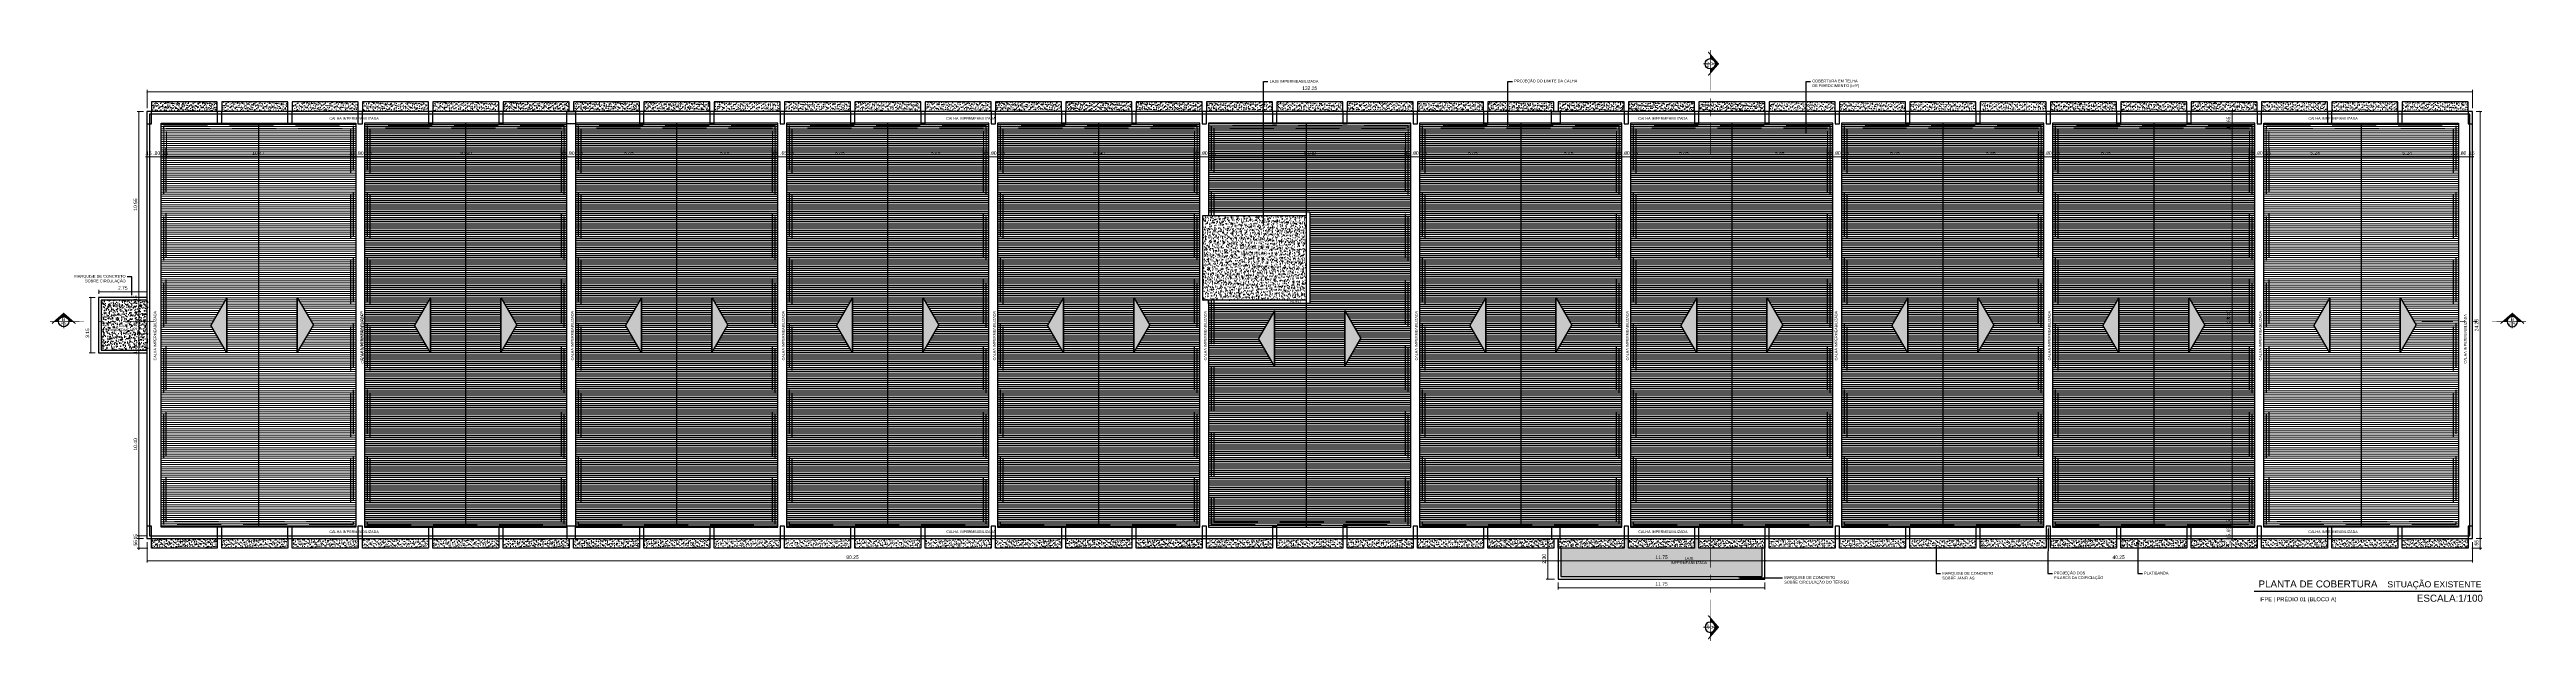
# Model space of a CAD drawing. Header units: metres. Extents: x 2362 to 4220, y 91 to 382.
# Drawn here: x 2808.3 to 2949.1, y 216.1 to 249.7 of the extents above; entities that cross this region are included whole.
import ezdxf
from ezdxf import colors
from ezdxf.entities.mleader import LeaderData, LeaderLine
from ezdxf.enums import TextEntityAlignment as Align
from ezdxf.math import Vec2, Vec3

# ---------------------------------------------------------------- set-up
doc = ezdxf.new("R2010")
doc.units = ezdxf.units.M
doc.header["$LTSCALE"] = 5
doc.header["$MEASUREMENT"] = 0
doc.linetypes.add('DASHED', pattern=[0.75, 0.5, -0.25])
for name, color, linetype, lineweight in [('2prancha', 4, 'Continuous', 18), ('COTAS', 1, 'Continuous', 0), ('HACH', 251, 'Continuous', 5), ('texto', 3, 'Continuous', 25)]:
    doc.layers.add(name, color=color, linetype=linetype, lineweight=lineweight)
for name, color, linetype in [('COTA 1 100', 2, 'Continuous'), ('HACHURA', 251, 'Continuous'), ('PENA 0.05', 8, 'Continuous'), ('PENA 0.15', 7, 'Continuous'), ('PENA 0.2', 2, 'Continuous'), ('PENA 01', 1, 'Continuous'), ('PENA 02', 2, 'Continuous'), ('PENA 03', 3, 'Continuous'), ('PENA 06', 6, 'Continuous'), ('projeção', 7, 'DASHED'), ('SIMB_CORTE', 3, 'Continuous'), ('TXT ESPECIFICAÇÃO', 7, 'Continuous'), ('TXT ESPECIFICAÇÕES', 7, 'Continuous')]:
    doc.layers.add(name, color=color, linetype=linetype)
doc.styles.add('Luana', font='arial.ttf')
doc.styles.get("Standard").update_dxf_attribs({"font": 'arial.ttf'})
doc.dimstyles.new('arial100', dxfattribs={"dimtxt": 0.2, "dimasz": 0.08, "dimexe": 0.1, "dimexo": 0.2, "dimgap": 0.1, "dimtad": 1, "dimzin": 4, "dimdsep": 46, "dimtxsty": 'Luana', "dimblk": 'ARCHTICK', "dimcen": 0, "dimclrd": 7, "dimclre": 7, "dimclrt": 256, "dimadec": 0, "dimazin": 0, "dimtfac": 1, "dimtix": 1, "dimtmove": 0, "dimatfit": 3, "dimldrblk": 'CLOSEDBLANK', "dimfxl": 0, "dimlwd": 5, "dimlwe": 5, "dimarcsym": 0})

# ---------------------------------------------------------------- blocks, each defined once
blk = doc.blocks.new('marqcob')
at = {"layer": 'HACH'}
h = blk.add_hatch(dxfattribs=at)
h.set_pattern_fill('AR-SAND', color=256, scale=0.1, style=0)
h.set_pattern_definition([(37.5, (3333.03723, 129.61111), (-0.0062993, 0.1926824), [0, -0.152, 0, -0.17, 0, -0.1625]), (7.5, (3333.03723, 129.6111), (0.176978, 0.282215), [0, -0.082, 0, -0.137, 0, -0.0525]), (327.5, (3332.91423, 129.61111), (0.311414, 0.000566), [0, -0.05, 0, -0.18, 0, -0.235]), (317.5, (3332.91423, 129.6111), (0.300613, 0.087768), [0, -0.025, 0, -0.118, 0, -0.135])])
h.paths.add_polyline_path([(3336.79, 130.16), (3333.04, 130.16), (3333.04, 129.61), (3336.79, 129.61)])
at = {"layer": 'PENA 02'}
for p, q in [((3333.04, 129.61), (3333.04, 130.16)), ((3336.79, 129.61), (3333.04, 129.61)), ((3336.79, 130.16), (3336.79, 129.61))]:
    blk.add_line(p, q, dxfattribs=at)
blk = doc.blocks.new('cob 1')
at = {"layer": 'HACHURA', "ltscale": 1.5}
h = blk.add_hatch(dxfattribs=at)
h.set_pattern_fill('_USER,_O', color=256, scale=0.12, pattern_type=0)
h.set_pattern_definition([(0, (0.12266, -0.05), (0, 0.12), [])])
h.paths.add_polyline_path([(5.87, 22.9), (0.12, 22.9), (0.12, -0.05), (5.87, -0.05)])
h.paths.add_polyline_path([(3.88, 13), (3.88, 9.85), (2.97, 11.43)], flags=16)
h.paths.add_polyline_path([(5.87, -0.05), (11.62, -0.05), (11.62, 22.9), (5.87, 22.9)])
h.paths.add_polyline_path([(7.87, 13), (8.78, 11.43), (7.87, 9.85)], flags=16)
at = {"layer": 'PENA 0.15', "ltscale": 1.5}
h = blk.add_hatch(color=256, dxfattribs=at)
h.dxf.hatch_style = 1
h.paths.add_polyline_path([(3.88, 13), (2.97, 11.43), (3.88, 9.85)])
h = blk.add_hatch(color=256, dxfattribs=at)
h.dxf.hatch_style = 1
h.paths.add_polyline_path([(7.87, 9.85), (8.78, 11.43), (7.87, 13)])
for points in [[(3.88, 9.85), (3.88, 13), (2.97, 11.43)], [(3.88, 13), (3.88, 9.85), (2.97, 11.43)], [(7.87, 9.85), (7.87, 13), (8.78, 11.43)], [(7.87, 13), (7.87, 9.85), (8.78, 11.43)]]:
    blk.add_lwpolyline(points, dxfattribs=at)
at = {"layer": 'PENA 01'}
blk.add_lwpolyline([(0.12, -0.05), (11.62, -0.05), (11.62, 22.9), (0.12, 22.9)], close=True, dxfattribs=at)
at = {"layer": 'PENA 02', "ltscale": 1.5}
blk.add_line((5.87, 22.9), (5.87, -0.05), dxfattribs=at)
at = {"layer": 'PENA 06', "ltscale": 1.5}
blk.add_line((11.62, 0), (11.62, 18.47), dxfattribs=at)
at = {"layer": 'projeção'}
for points in [[(0.27, 0.1), (11.47, 0.1), (11.47, 22.75), (0.27, 22.75)], [(0.42, 0.25), (11.32, 0.25), (11.32, 22.6), (0.42, 22.6)]]:
    blk.add_lwpolyline(points, close=True, dxfattribs=at)
blk = doc.blocks.new('A$C4F58035E')
at = {"layer": 'HACH', "ltscale": 1.5}
h = blk.add_hatch(dxfattribs=at)
h.set_pattern_fill('_USER,_O', color=256, scale=0.12, pattern_type=0)
h.set_pattern_definition([(7e-15, (0.5, -23.45), (0, 0.12), [])])
h.paths.add_polyline_path([(0.5, -23.45), (6.04, -23.45), (6.04, -0.5), (0.5, -0.5)])
h.paths.add_polyline_path([(4.25, -10.4), (4.25, -13.55), (3.34, -11.97)], flags=16)
h.paths.add_polyline_path([(6.04, -23.45), (11.57, -23.45), (11.57, -0.5), (6.04, -0.5)])
h.paths.add_polyline_path([(8.25, -10.4), (9.16, -11.97), (8.25, -13.55)], flags=16)
at = {"layer": 'PENA 0.15', "ltscale": 1.5}
h = blk.add_hatch(color=256, dxfattribs=at)
h.dxf.hatch_style = 1
h.paths.add_polyline_path([(4.25, -10.4), (3.34, -11.97), (4.25, -13.55)])
h = blk.add_hatch(color=256, dxfattribs=at)
h.dxf.hatch_style = 1
h.paths.add_polyline_path([(8.25, -13.55), (9.16, -11.97), (8.25, -10.4)])
for points in [[(4.25, -13.55), (4.25, -10.4), (3.34, -11.97)], [(4.25, -10.4), (4.25, -13.55), (3.34, -11.97)], [(8.25, -13.55), (8.25, -10.4), (9.16, -11.97)], [(8.25, -10.4), (8.25, -13.55), (9.16, -11.97)]]:
    blk.add_lwpolyline(points, dxfattribs=at)
at = {"layer": 'PENA 01'}
blk.add_lwpolyline([(0.5, -0.5), (11.57, -0.5), (11.57, -23.45), (0.5, -23.45)], close=True, dxfattribs=at)
at = {"layer": 'PENA 02', "ltscale": 1.5}
blk.add_line((6.04, -0.5), (6.04, -23.45), dxfattribs=at)
at = {"layer": 'projeção'}
for points in [[(0.65, -0.65), (11.42, -0.65), (11.42, -23.3), (0.65, -23.3)], [(0.8, -0.8), (11.27, -0.8), (11.27, -23.15), (0.8, -23.15)]]:
    blk.add_lwpolyline(points, close=True, dxfattribs=at)
at = {"layer": 'texto', "color": 7, "ltscale": 0.05, "insert": (11.96, -12.76), "char_height": 0.15, "width": 10.5166, "attachment_point": 5, "rotation": 90, "style": 'Luana'}
blk.add_mtext('CALHA IMPERMEABILIZADA', dxfattribs=at)
blk = doc.blocks.new('SIMBOLOCORTE')
at = {"layer": 'PENA 02'}
blk.add_hatch(color=251, dxfattribs=at).paths.add_polyline_path([(0.29, 0), (0.54, 0), (0, 0.47), (-0.54, 0), (-0.29, 0, -1)])
at = {"layer": 'COTAS', "ltscale": 50}
blk.add_lwpolyline([(0, -0.38), (0, 0)], dxfattribs=at)
at = {"layer": 'PENA 02', "color": 1, "const_width": 0.0392}
blk.add_lwpolyline([(1.65, 0), (-0.78, 0)], close=True, dxfattribs=at)
at = {"layer": 'PENA 02', "const_width": 0.0654}
blk.add_lwpolyline([(-0.67, -0.11), (0, 0.47), (0.67, -0.11)], dxfattribs=at)
at = {"layer": 'PENA 02', "color": 1, "const_width": 0.0392}
for points in [[(2.27, 0), (1.97, 0)], [(2.98, 0), (2.67, 0)], [(5.16, 0), (3.38, 0)]]:
    blk.add_lwpolyline(points, dxfattribs=at)
at = {"layer": 'PENA 02'}
blk.add_circle((0, 0), 0.29, dxfattribs=at)
at = {"layer": 'PENA 02', "style": 'Luana'}
for tag, height, p in [('CORTE', 0.2, (0, 0.04)), ('PRANCHA', 0.117, (0.1, -0.18))]:
    blk.add_attdef(tag, text='', height=height, dxfattribs=at).set_placement(p, align=Align.CENTER)
at = {"layer": 'texto', "color": 250, "style": 'Luana'}
blk.add_text('P', height=0.117, dxfattribs=at).set_placement((-0.14, -0.18))
blk = doc.blocks.new('_ArchTick')
at = {"color": 0, "linetype": 'ByBlock', "const_width": 0.15}
blk.add_lwpolyline([(-0.5, -0.5), (0.5, 0.5)], dxfattribs=at)
blk = doc.blocks.new('*D56')
at = {"layer": 'COTA 1 100', "color": 7, "lineweight": 5}
for p, q in [((2813.8, 246.4), (2813.8, 247.43)), ((2946.05, 247.33), (2813.8, 247.33)), ((2946.05, 246.4), (2946.05, 247.43))]:
    blk.add_line(p, q, dxfattribs=at)
at = {"layer": 'Defpoints', "color": 0}
for p in [(2813.8, 247.33), (2813.8, 246.2), (2946.05, 246.2)]:
    blk.add_point(p, dxfattribs=at)
at = {"layer": 'COTA 1 100', "color": 7, "lineweight": 5, "xscale": 0.08, "yscale": 0.08, "zscale": 0.08, "rotation": 180}
blk.add_blockref('_ArchTick', (2813.8, 247.33), dxfattribs=at)
at = {"layer": 'COTA 1 100', "color": 7, "lineweight": 5, "xscale": 0.08, "yscale": 0.08, "zscale": 0.08}
blk.add_blockref('_ArchTick', (2946.05, 247.33), dxfattribs=at)
at = {"layer": 'COTA 1 100', "insert": (2879.92, 247.53), "char_height": 0.2, "attachment_point": 5, "style": 'Luana'}
blk.add_mtext('132.25', dxfattribs=at)
blk = doc.blocks.new('_ClosedBlank')
at = {"layer": '2prancha', "color": 0, "lineweight": -2}
for p, q in [((-1, 0.2), (0, 0)), ((-1, 0.2), (-1, -0.2)), ((0, 0), (-1, -0.2))]:
    blk.add_line(p, q, dxfattribs=at)
blk = doc.blocks.new('*D57')
at = {"layer": 'COTA 1 100', "color": 7, "lineweight": 5}
for p, q in [((2946.25, 246.2), (2946.58, 246.2)), ((2946.48, 246.2), (2946.48, 221.95)), ((2946.25, 221.95), (2946.58, 221.95))]:
    blk.add_line(p, q, dxfattribs=at)
at = {"layer": 'Defpoints', "color": 0}
for p in [(2946.05, 246.2), (2946.05, 221.95), (2946.48, 221.95)]:
    blk.add_point(p, dxfattribs=at)
at = {"layer": 'COTA 1 100', "color": 7, "lineweight": 5, "xscale": 0.08, "yscale": 0.08, "zscale": 0.08}
for p, rotation in [((2946.48, 246.2), 90), ((2946.48, 221.95), 270)]:
    blk.add_blockref('_ArchTick', p, dxfattribs=dict(at, rotation=rotation))
at = {"layer": 'COTA 1 100', "insert": (2946.28, 234.07), "char_height": 0.2, "attachment_point": 5, "rotation": 90, "style": 'Luana'}
blk.add_mtext('24.25', dxfattribs=at)
blk = doc.blocks.new('*D58')
at = {"layer": 'COTA 1 100', "color": 7, "lineweight": 5}
for p, q in [((2933.17, 245.4), (2932.27, 245.4)), ((2933.17, 245.25), (2932.27, 245.25)), ((2932.37, 245.4), (2932.37, 245.48)), ((2932.37, 245.25), (2932.37, 245.4)), ((2932.37, 245.25), (2932.37, 245.17))]:
    blk.add_line(p, q, dxfattribs=at)
at = {"layer": 'Defpoints', "color": 0}
for p in [(2932.37, 245.4), (2933.37, 245.4), (2933.37, 245.25)]:
    blk.add_point(p, dxfattribs=at)
at = {"layer": 'COTA 1 100', "color": 7, "lineweight": 5, "xscale": 0.08, "yscale": 0.08, "zscale": 0.08}
for p, rotation in [((2932.37, 245.4), 270), ((2932.37, 245.25), 90)]:
    blk.add_blockref('_ArchTick', p, dxfattribs=dict(at, rotation=rotation))
at = {"layer": 'COTA 1 100', "insert": (2932.17, 245.32), "char_height": 0.2, "attachment_point": 5, "rotation": 90, "style": 'Luana'}
blk.add_mtext('.15', dxfattribs=at)
blk = doc.blocks.new('*D59')
at = {"layer": 'COTA 1 100', "color": 7, "lineweight": 5}
for p, q in [((2933.6, 246.05), (2932.27, 246.05)), ((2933.17, 245.4), (2932.27, 245.4)), ((2932.37, 245.4), (2932.37, 246.05))]:
    blk.add_line(p, q, dxfattribs=at)
at = {"layer": 'Defpoints', "color": 0}
for p in [(2932.37, 246.05), (2933.37, 245.4), (2933.8, 246.05)]:
    blk.add_point(p, dxfattribs=at)
at = {"layer": 'COTA 1 100', "color": 7, "lineweight": 5, "xscale": 0.08, "yscale": 0.08, "zscale": 0.08}
for p, rotation in [((2932.37, 246.05), 90), ((2932.37, 245.4), 270)]:
    blk.add_blockref('_ArchTick', p, dxfattribs=dict(at, rotation=rotation))
at = {"layer": 'COTA 1 100', "insert": (2932.17, 245.72), "char_height": 0.2, "attachment_point": 5, "rotation": 90, "style": 'Luana'}
blk.add_mtext('.65', dxfattribs=at)
blk = doc.blocks.new('*D60')
at = {"layer": 'COTA 1 100', "color": 7, "lineweight": 5}
for p, q in [((2933.6, 246.2), (2932.27, 246.2)), ((2933.6, 246.05), (2932.27, 246.05)), ((2932.37, 246.2), (2932.37, 246.28)), ((2932.37, 246.05), (2932.37, 246.2)), ((2932.37, 246.05), (2932.37, 245.97))]:
    blk.add_line(p, q, dxfattribs=at)
at = {"layer": 'Defpoints', "color": 0}
for p in [(2932.37, 246.2), (2933.8, 246.2), (2933.8, 246.05)]:
    blk.add_point(p, dxfattribs=at)
at = {"layer": 'COTA 1 100', "color": 7, "lineweight": 5, "xscale": 0.08, "yscale": 0.08, "zscale": 0.08}
for p, rotation in [((2932.37, 246.2), 270), ((2932.37, 246.05), 90)]:
    blk.add_blockref('_ArchTick', p, dxfattribs=dict(at, rotation=rotation))
at = {"layer": 'COTA 1 100', "insert": (2932.17, 246.12), "char_height": 0.2, "attachment_point": 5, "rotation": 90, "style": 'Luana'}
blk.add_mtext('.15', dxfattribs=at)
blk = doc.blocks.new('*D61')
at = {"layer": 'COTA 1 100', "color": 7, "lineweight": 5}
for p, q in [((2933.6, 246.2), (2932.27, 246.2)), ((2932.37, 246.2), (2932.37, 222.9)), ((2933.17, 222.9), (2932.27, 222.9))]:
    blk.add_line(p, q, dxfattribs=at)
at = {"layer": 'Defpoints', "color": 0}
for p in [(2933.8, 246.2), (2932.37, 222.9), (2933.37, 222.9)]:
    blk.add_point(p, dxfattribs=at)
at = {"layer": 'COTA 1 100', "color": 7, "lineweight": 5, "xscale": 0.08, "yscale": 0.08, "zscale": 0.08}
for p, rotation in [((2932.37, 246.2), 90), ((2932.37, 222.9), 270)]:
    blk.add_blockref('_ArchTick', p, dxfattribs=dict(at, rotation=rotation))
at = {"layer": 'COTA 1 100', "insert": (2932.17, 234.55), "char_height": 0.2, "attachment_point": 5, "rotation": 90, "style": 'Luana'}
blk.add_mtext('23.30', dxfattribs=at)
blk = doc.blocks.new('*D62')
at = {"layer": 'COTA 1 100', "color": 7, "lineweight": 5}
for p, q in [((2933.17, 222.9), (2932.27, 222.9)), ((2933.32, 222.75), (2932.27, 222.75)), ((2932.37, 222.9), (2932.37, 222.98)), ((2932.37, 222.9), (2932.37, 222.75)), ((2932.37, 222.75), (2932.37, 222.67))]:
    blk.add_line(p, q, dxfattribs=at)
at = {"layer": 'Defpoints', "color": 0}
for p in [(2932.37, 222.75), (2933.37, 222.9), (2933.52, 222.75)]:
    blk.add_point(p, dxfattribs=at)
at = {"layer": 'COTA 1 100', "color": 7, "lineweight": 5, "xscale": 0.08, "yscale": 0.08, "zscale": 0.08}
for p, rotation in [((2932.37, 222.9), 270), ((2932.37, 222.75), 90)]:
    blk.add_blockref('_ArchTick', p, dxfattribs=dict(at, rotation=rotation))
at = {"layer": 'COTA 1 100', "insert": (2932.17, 222.82), "char_height": 0.2, "attachment_point": 5, "rotation": 90, "style": 'Luana'}
blk.add_mtext('.15', dxfattribs=at)
blk = doc.blocks.new('*D63')
at = {"layer": 'COTA 1 100', "color": 7, "lineweight": 5}
for p, q in [((2933.32, 222.75), (2932.27, 222.75)), ((2932.37, 222.75), (2932.37, 222.1)), ((2933.6, 222.1), (2932.27, 222.1))]:
    blk.add_line(p, q, dxfattribs=at)
at = {"layer": 'Defpoints', "color": 0}
for p in [(2933.52, 222.75), (2932.37, 222.1), (2933.8, 222.1)]:
    blk.add_point(p, dxfattribs=at)
at = {"layer": 'COTA 1 100', "color": 7, "lineweight": 5, "xscale": 0.08, "yscale": 0.08, "zscale": 0.08}
for p, rotation in [((2932.37, 222.75), 90), ((2932.37, 222.1), 270)]:
    blk.add_blockref('_ArchTick', p, dxfattribs=dict(at, rotation=rotation))
at = {"layer": 'COTA 1 100', "insert": (2932.17, 222.42), "char_height": 0.2, "attachment_point": 5, "rotation": 90, "style": 'Luana'}
blk.add_mtext('.65', dxfattribs=at)
blk = doc.blocks.new('*D64')
at = {"layer": 'COTA 1 100', "color": 7, "lineweight": 5}
for p, q in [((2933.6, 222.1), (2932.27, 222.1)), ((2933.6, 221.95), (2932.27, 221.95)), ((2932.37, 222.1), (2932.37, 222.18)), ((2932.37, 222.1), (2932.37, 221.95)), ((2932.37, 221.95), (2932.37, 221.87))]:
    blk.add_line(p, q, dxfattribs=at)
at = {"layer": 'Defpoints', "color": 0}
for p in [(2932.37, 221.95), (2933.8, 222.1), (2933.8, 221.95)]:
    blk.add_point(p, dxfattribs=at)
at = {"layer": 'COTA 1 100', "color": 7, "lineweight": 5, "xscale": 0.08, "yscale": 0.08, "zscale": 0.08}
for p, rotation in [((2932.37, 222.1), 270), ((2932.37, 221.95), 90)]:
    blk.add_blockref('_ArchTick', p, dxfattribs=dict(at, rotation=rotation))
at = {"layer": 'COTA 1 100', "insert": (2932.17, 222.02), "char_height": 0.2, "attachment_point": 5, "rotation": 90, "style": 'Luana'}
blk.add_mtext('.15', dxfattribs=at)
blk = doc.blocks.new('*D65')
at = {"layer": 'COTA 1 100', "color": 7, "lineweight": 5}
for p, q in [((2813.8, 246), (2813.8, 243.54)), ((2813.95, 245.85), (2813.95, 243.54)), ((2813.8, 243.64), (2813.72, 243.64)), ((2813.8, 243.64), (2813.95, 243.64)), ((2813.95, 243.64), (2814.03, 243.64))]:
    blk.add_line(p, q, dxfattribs=at)
at = {"layer": 'Defpoints', "color": 0}
for p in [(2813.8, 246.2), (2813.95, 246.05), (2813.95, 243.64)]:
    blk.add_point(p, dxfattribs=at)
at = {"layer": 'COTA 1 100', "color": 7, "lineweight": 5, "xscale": 0.08, "yscale": 0.08, "zscale": 0.08}
blk.add_blockref('_ArchTick', (2813.8, 243.64), dxfattribs=at)
at = {"layer": 'COTA 1 100', "color": 7, "lineweight": 5, "xscale": 0.08, "yscale": 0.08, "zscale": 0.08, "rotation": 180}
blk.add_blockref('_ArchTick', (2813.95, 243.64), dxfattribs=at)
at = {"layer": 'COTA 1 100', "insert": (2813.87, 243.84), "char_height": 0.2, "attachment_point": 5, "style": 'Luana'}
blk.add_mtext('.15', dxfattribs=at)
blk = doc.blocks.new('*D66')
at = {"layer": 'COTA 1 100', "color": 7, "lineweight": 5}
for p, q in [((2813.95, 245.85), (2813.95, 243.54)), ((2814.75, 245.2), (2814.75, 243.54)), ((2813.95, 243.64), (2814.75, 243.64))]:
    blk.add_line(p, q, dxfattribs=at)
at = {"layer": 'Defpoints', "color": 0}
for p in [(2813.95, 246.05), (2814.75, 245.4), (2814.75, 243.64)]:
    blk.add_point(p, dxfattribs=at)
at = {"layer": 'COTA 1 100', "color": 7, "lineweight": 5, "xscale": 0.08, "yscale": 0.08, "zscale": 0.08, "rotation": 180}
blk.add_blockref('_ArchTick', (2813.95, 243.64), dxfattribs=at)
at = {"layer": 'COTA 1 100', "color": 7, "lineweight": 5, "xscale": 0.08, "yscale": 0.08, "zscale": 0.08}
blk.add_blockref('_ArchTick', (2814.75, 243.64), dxfattribs=at)
at = {"layer": 'COTA 1 100', "insert": (2814.35, 243.84), "char_height": 0.2, "attachment_point": 5, "style": 'Luana'}
blk.add_mtext('.80', dxfattribs=at)
blk = doc.blocks.new('*D67')
at = {"layer": 'COTA 1 100', "color": 7, "lineweight": 5}
for p, q in [((2814.75, 245.2), (2814.75, 243.54)), ((2814.9, 245.05), (2814.9, 243.54)), ((2814.75, 243.64), (2814.67, 243.64)), ((2814.75, 243.64), (2814.9, 243.64)), ((2814.9, 243.64), (2814.98, 243.64))]:
    blk.add_line(p, q, dxfattribs=at)
at = {"layer": 'Defpoints', "color": 0}
for p in [(2814.75, 245.4), (2814.9, 245.25), (2814.9, 243.64)]:
    blk.add_point(p, dxfattribs=at)
at = {"layer": 'COTA 1 100', "color": 7, "lineweight": 5, "xscale": 0.08, "yscale": 0.08, "zscale": 0.08}
blk.add_blockref('_ArchTick', (2814.75, 243.64), dxfattribs=at)
at = {"layer": 'COTA 1 100', "color": 7, "lineweight": 5, "xscale": 0.08, "yscale": 0.08, "zscale": 0.08, "rotation": 180}
blk.add_blockref('_ArchTick', (2814.9, 243.64), dxfattribs=at)
at = {"layer": 'COTA 1 100', "insert": (2814.82, 243.84), "char_height": 0.2, "attachment_point": 5, "style": 'Luana'}
blk.add_mtext('.15', dxfattribs=at)
blk = doc.blocks.new('*D68')
at = {"layer": 'COTA 1 100', "color": 7, "lineweight": 5}
for p, q in [((2814.9, 245.05), (2814.9, 243.54)), ((2825.37, 245.05), (2825.37, 243.54)), ((2814.9, 243.64), (2825.37, 243.64))]:
    blk.add_line(p, q, dxfattribs=at)
at = {"layer": 'Defpoints', "color": 0}
for p in [(2814.9, 245.25), (2825.37, 245.25), (2825.37, 243.64)]:
    blk.add_point(p, dxfattribs=at)
at = {"layer": 'COTA 1 100', "color": 7, "lineweight": 5, "xscale": 0.08, "yscale": 0.08, "zscale": 0.08, "rotation": 180}
blk.add_blockref('_ArchTick', (2814.9, 243.64), dxfattribs=at)
at = {"layer": 'COTA 1 100', "color": 7, "lineweight": 5, "xscale": 0.08, "yscale": 0.08, "zscale": 0.08}
blk.add_blockref('_ArchTick', (2825.37, 243.64), dxfattribs=at)
at = {"layer": 'COTA 1 100', "insert": (2820.13, 243.84), "char_height": 0.2, "attachment_point": 5, "style": 'Luana'}
blk.add_mtext('10.47', dxfattribs=at)
blk = doc.blocks.new('*D69')
at = {"layer": 'COTA 1 100', "color": 7, "lineweight": 5}
for p, q in [((2825.52, 245.2), (2825.52, 243.54)), ((2825.37, 245.05), (2825.37, 243.54)), ((2825.37, 243.64), (2825.29, 243.64)), ((2825.37, 243.64), (2825.52, 243.64)), ((2825.52, 243.64), (2825.6, 243.64))]:
    blk.add_line(p, q, dxfattribs=at)
at = {"layer": 'Defpoints', "color": 0}
for p in [(2825.37, 245.25), (2825.52, 245.4), (2825.52, 243.64)]:
    blk.add_point(p, dxfattribs=at)
at = {"layer": 'COTA 1 100', "color": 7, "lineweight": 5, "xscale": 0.08, "yscale": 0.08, "zscale": 0.08}
blk.add_blockref('_ArchTick', (2825.37, 243.64), dxfattribs=at)
at = {"layer": 'COTA 1 100', "color": 7, "lineweight": 5, "xscale": 0.08, "yscale": 0.08, "zscale": 0.08, "rotation": 180}
blk.add_blockref('_ArchTick', (2825.52, 243.64), dxfattribs=at)
at = {"layer": 'COTA 1 100', "insert": (2825.45, 243.84), "char_height": 0.2, "attachment_point": 5, "style": 'Luana'}
blk.add_mtext('.15', dxfattribs=at)
blk = doc.blocks.new('*D70')
at = {"layer": 'COTA 1 100', "color": 7, "lineweight": 5}
for p, q in [((2825.52, 245.2), (2825.52, 243.54)), ((2826.32, 245.2), (2826.32, 243.54)), ((2825.52, 243.64), (2826.32, 243.64))]:
    blk.add_line(p, q, dxfattribs=at)
at = {"layer": 'Defpoints', "color": 0}
for p in [(2825.52, 245.4), (2826.32, 245.4), (2826.32, 243.64)]:
    blk.add_point(p, dxfattribs=at)
at = {"layer": 'COTA 1 100', "color": 7, "lineweight": 5, "xscale": 0.08, "yscale": 0.08, "zscale": 0.08, "rotation": 180}
blk.add_blockref('_ArchTick', (2825.52, 243.64), dxfattribs=at)
at = {"layer": 'COTA 1 100', "color": 7, "lineweight": 5, "xscale": 0.08, "yscale": 0.08, "zscale": 0.08}
blk.add_blockref('_ArchTick', (2826.32, 243.64), dxfattribs=at)
at = {"layer": 'COTA 1 100', "insert": (2825.92, 243.84), "char_height": 0.2, "attachment_point": 5, "style": 'Luana'}
blk.add_mtext('.80', dxfattribs=at)
blk = doc.blocks.new('*D71')
at = {"layer": 'COTA 1 100', "color": 7, "lineweight": 5}
for p, q in [((2826.32, 245.2), (2826.32, 243.54)), ((2826.47, 245.05), (2826.47, 243.54)), ((2826.32, 243.64), (2826.24, 243.64)), ((2826.32, 243.64), (2826.47, 243.64)), ((2826.47, 243.64), (2826.55, 243.64))]:
    blk.add_line(p, q, dxfattribs=at)
at = {"layer": 'Defpoints', "color": 0}
for p in [(2826.32, 245.4), (2826.47, 245.25), (2826.47, 243.64)]:
    blk.add_point(p, dxfattribs=at)
at = {"layer": 'COTA 1 100', "color": 7, "lineweight": 5, "xscale": 0.08, "yscale": 0.08, "zscale": 0.08}
blk.add_blockref('_ArchTick', (2826.32, 243.64), dxfattribs=at)
at = {"layer": 'COTA 1 100', "color": 7, "lineweight": 5, "xscale": 0.08, "yscale": 0.08, "zscale": 0.08, "rotation": 180}
blk.add_blockref('_ArchTick', (2826.47, 243.64), dxfattribs=at)
at = {"layer": 'COTA 1 100', "insert": (2826.4, 243.84), "char_height": 0.2, "attachment_point": 5, "style": 'Luana'}
blk.add_mtext('.15', dxfattribs=at)
blk = doc.blocks.new('*D72')
at = {"layer": 'COTA 1 100', "color": 7, "lineweight": 5}
for p, q in [((2826.47, 245.05), (2826.47, 243.54)), ((2837.37, 245.05), (2837.37, 243.54)), ((2826.47, 243.64), (2837.37, 243.64))]:
    blk.add_line(p, q, dxfattribs=at)
at = {"layer": 'Defpoints', "color": 0}
for p in [(2826.47, 245.25), (2837.37, 245.25), (2837.37, 243.64)]:
    blk.add_point(p, dxfattribs=at)
at = {"layer": 'COTA 1 100', "color": 7, "lineweight": 5, "xscale": 0.08, "yscale": 0.08, "zscale": 0.08, "rotation": 180}
blk.add_blockref('_ArchTick', (2826.47, 243.64), dxfattribs=at)
at = {"layer": 'COTA 1 100', "color": 7, "lineweight": 5, "xscale": 0.08, "yscale": 0.08, "zscale": 0.08}
blk.add_blockref('_ArchTick', (2837.37, 243.64), dxfattribs=at)
at = {"layer": 'COTA 1 100', "insert": (2831.92, 243.84), "char_height": 0.2, "attachment_point": 5, "style": 'Luana'}
blk.add_mtext('10.90', dxfattribs=at)
blk = doc.blocks.new('*D73')
at = {"layer": 'COTA 1 100', "color": 7, "lineweight": 5}
for p, q in [((2837.52, 245.2), (2837.52, 243.54)), ((2837.37, 245.05), (2837.37, 243.54)), ((2837.37, 243.64), (2837.29, 243.64)), ((2837.37, 243.64), (2837.52, 243.64)), ((2837.52, 243.64), (2837.6, 243.64))]:
    blk.add_line(p, q, dxfattribs=at)
at = {"layer": 'Defpoints', "color": 0}
for p in [(2837.37, 245.25), (2837.52, 245.4), (2837.52, 243.64)]:
    blk.add_point(p, dxfattribs=at)
at = {"layer": 'COTA 1 100', "color": 7, "lineweight": 5, "xscale": 0.08, "yscale": 0.08, "zscale": 0.08}
blk.add_blockref('_ArchTick', (2837.37, 243.64), dxfattribs=at)
at = {"layer": 'COTA 1 100', "color": 7, "lineweight": 5, "xscale": 0.08, "yscale": 0.08, "zscale": 0.08, "rotation": 180}
blk.add_blockref('_ArchTick', (2837.52, 243.64), dxfattribs=at)
at = {"layer": 'COTA 1 100', "insert": (2837.45, 243.84), "char_height": 0.2, "attachment_point": 5, "style": 'Luana'}
blk.add_mtext('.15', dxfattribs=at)
blk = doc.blocks.new('*D74')
at = {"layer": 'COTA 1 100', "color": 7, "lineweight": 5}
for p, q in [((2837.52, 245.2), (2837.52, 243.54)), ((2838.32, 245.2), (2838.32, 243.54)), ((2837.52, 243.64), (2838.32, 243.64))]:
    blk.add_line(p, q, dxfattribs=at)
at = {"layer": 'Defpoints', "color": 0}
for p in [(2837.52, 245.4), (2838.32, 245.4), (2838.32, 243.64)]:
    blk.add_point(p, dxfattribs=at)
at = {"layer": 'COTA 1 100', "color": 7, "lineweight": 5, "xscale": 0.08, "yscale": 0.08, "zscale": 0.08, "rotation": 180}
blk.add_blockref('_ArchTick', (2837.52, 243.64), dxfattribs=at)
at = {"layer": 'COTA 1 100', "color": 7, "lineweight": 5, "xscale": 0.08, "yscale": 0.08, "zscale": 0.08}
blk.add_blockref('_ArchTick', (2838.32, 243.64), dxfattribs=at)
at = {"layer": 'COTA 1 100', "insert": (2837.92, 243.84), "char_height": 0.2, "attachment_point": 5, "style": 'Luana'}
blk.add_mtext('.80', dxfattribs=at)
blk = doc.blocks.new('*D75')
at = {"layer": 'COTA 1 100', "color": 7, "lineweight": 5}
for p, q in [((2838.32, 245.2), (2838.32, 243.54)), ((2838.47, 245.05), (2838.47, 243.54)), ((2838.32, 243.64), (2838.24, 243.64)), ((2838.32, 243.64), (2838.47, 243.64)), ((2838.47, 243.64), (2838.55, 243.64))]:
    blk.add_line(p, q, dxfattribs=at)
at = {"layer": 'Defpoints', "color": 0}
for p in [(2838.32, 245.4), (2838.47, 245.25), (2838.47, 243.64)]:
    blk.add_point(p, dxfattribs=at)
at = {"layer": 'COTA 1 100', "color": 7, "lineweight": 5, "xscale": 0.08, "yscale": 0.08, "zscale": 0.08}
blk.add_blockref('_ArchTick', (2838.32, 243.64), dxfattribs=at)
at = {"layer": 'COTA 1 100', "color": 7, "lineweight": 5, "xscale": 0.08, "yscale": 0.08, "zscale": 0.08, "rotation": 180}
blk.add_blockref('_ArchTick', (2838.47, 243.64), dxfattribs=at)
at = {"layer": 'COTA 1 100', "insert": (2838.4, 243.84), "char_height": 0.2, "attachment_point": 5, "style": 'Luana'}
blk.add_mtext('.15', dxfattribs=at)
blk = doc.blocks.new('*D76')
at = {"layer": 'COTA 1 100', "color": 7, "lineweight": 5}
for p, q in [((2843.92, 245.35), (2843.92, 243.54)), ((2838.47, 245.05), (2838.47, 243.54)), ((2838.47, 243.64), (2843.92, 243.64))]:
    blk.add_line(p, q, dxfattribs=at)
at = {"layer": 'Defpoints', "color": 0}
for p in [(2838.47, 245.25), (2843.92, 245.55), (2843.92, 243.64)]:
    blk.add_point(p, dxfattribs=at)
at = {"layer": 'COTA 1 100', "color": 7, "lineweight": 5, "xscale": 0.08, "yscale": 0.08, "zscale": 0.08, "rotation": 180}
blk.add_blockref('_ArchTick', (2838.47, 243.64), dxfattribs=at)
at = {"layer": 'COTA 1 100', "color": 7, "lineweight": 5, "xscale": 0.08, "yscale": 0.08, "zscale": 0.08}
blk.add_blockref('_ArchTick', (2843.92, 243.64), dxfattribs=at)
at = {"layer": 'COTA 1 100', "insert": (2841.2, 243.84), "char_height": 0.2, "attachment_point": 5, "style": 'Luana'}
blk.add_mtext('5.45', dxfattribs=at)
blk = doc.blocks.new('*D77')
at = {"layer": 'COTA 1 100', "color": 7, "lineweight": 5}
for p, q in [((2843.92, 245.35), (2843.92, 243.54)), ((2849.37, 245.05), (2849.37, 243.54)), ((2843.92, 243.64), (2849.37, 243.64))]:
    blk.add_line(p, q, dxfattribs=at)
at = {"layer": 'Defpoints', "color": 0}
for p in [(2843.92, 245.55), (2849.37, 245.25), (2849.37, 243.64)]:
    blk.add_point(p, dxfattribs=at)
at = {"layer": 'COTA 1 100', "color": 7, "lineweight": 5, "xscale": 0.08, "yscale": 0.08, "zscale": 0.08, "rotation": 180}
blk.add_blockref('_ArchTick', (2843.92, 243.64), dxfattribs=at)
at = {"layer": 'COTA 1 100', "color": 7, "lineweight": 5, "xscale": 0.08, "yscale": 0.08, "zscale": 0.08}
blk.add_blockref('_ArchTick', (2849.37, 243.64), dxfattribs=at)
at = {"layer": 'COTA 1 100', "insert": (2846.65, 243.84), "char_height": 0.2, "attachment_point": 5, "style": 'Luana'}
blk.add_mtext('5.45', dxfattribs=at)
blk = doc.blocks.new('*D78')
at = {"layer": 'COTA 1 100', "color": 7, "lineweight": 5}
for p, q in [((2849.52, 245.2), (2849.52, 243.54)), ((2849.37, 245.05), (2849.37, 243.54)), ((2849.37, 243.64), (2849.29, 243.64)), ((2849.37, 243.64), (2849.52, 243.64)), ((2849.52, 243.64), (2849.6, 243.64))]:
    blk.add_line(p, q, dxfattribs=at)
at = {"layer": 'Defpoints', "color": 0}
for p in [(2849.37, 245.25), (2849.52, 245.4), (2849.52, 243.64)]:
    blk.add_point(p, dxfattribs=at)
at = {"layer": 'COTA 1 100', "color": 7, "lineweight": 5, "xscale": 0.08, "yscale": 0.08, "zscale": 0.08}
blk.add_blockref('_ArchTick', (2849.37, 243.64), dxfattribs=at)
at = {"layer": 'COTA 1 100', "color": 7, "lineweight": 5, "xscale": 0.08, "yscale": 0.08, "zscale": 0.08, "rotation": 180}
blk.add_blockref('_ArchTick', (2849.52, 243.64), dxfattribs=at)
at = {"layer": 'COTA 1 100', "insert": (2849.45, 243.84), "char_height": 0.2, "attachment_point": 5, "style": 'Luana'}
blk.add_mtext('.15', dxfattribs=at)
blk = doc.blocks.new('*D79')
at = {"layer": 'COTA 1 100', "color": 7, "lineweight": 5}
for p, q in [((2849.67, 245.35), (2849.67, 243.54)), ((2850.32, 245.2), (2850.32, 243.54)), ((2849.67, 243.64), (2850.32, 243.64))]:
    blk.add_line(p, q, dxfattribs=at)
at = {"layer": 'Defpoints', "color": 0}
for p in [(2849.67, 245.55), (2850.32, 245.4), (2850.32, 243.64)]:
    blk.add_point(p, dxfattribs=at)
at = {"layer": 'COTA 1 100', "color": 7, "lineweight": 5, "xscale": 0.08, "yscale": 0.08, "zscale": 0.08, "rotation": 180}
blk.add_blockref('_ArchTick', (2849.67, 243.64), dxfattribs=at)
at = {"layer": 'COTA 1 100', "color": 7, "lineweight": 5, "xscale": 0.08, "yscale": 0.08, "zscale": 0.08}
blk.add_blockref('_ArchTick', (2850.32, 243.64), dxfattribs=at)
at = {"layer": 'COTA 1 100', "insert": (2850, 243.84), "char_height": 0.2, "attachment_point": 5, "style": 'Luana'}
blk.add_mtext('.65', dxfattribs=at)
blk = doc.blocks.new('*D80')
at = {"layer": 'COTA 1 100', "color": 7, "lineweight": 5}
for p, q in [((2850.32, 245.2), (2850.32, 243.54)), ((2850.47, 245.05), (2850.47, 243.54)), ((2850.32, 243.64), (2850.24, 243.64)), ((2850.32, 243.64), (2850.47, 243.64)), ((2850.47, 243.64), (2850.55, 243.64))]:
    blk.add_line(p, q, dxfattribs=at)
at = {"layer": 'Defpoints', "color": 0}
for p in [(2850.32, 245.4), (2850.47, 245.25), (2850.47, 243.64)]:
    blk.add_point(p, dxfattribs=at)
at = {"layer": 'COTA 1 100', "color": 7, "lineweight": 5, "xscale": 0.08, "yscale": 0.08, "zscale": 0.08}
blk.add_blockref('_ArchTick', (2850.32, 243.64), dxfattribs=at)
at = {"layer": 'COTA 1 100', "color": 7, "lineweight": 5, "xscale": 0.08, "yscale": 0.08, "zscale": 0.08, "rotation": 180}
blk.add_blockref('_ArchTick', (2850.47, 243.64), dxfattribs=at)
at = {"layer": 'COTA 1 100', "insert": (2850.4, 243.84), "char_height": 0.2, "attachment_point": 5, "style": 'Luana'}
blk.add_mtext('.15', dxfattribs=at)
blk = doc.blocks.new('*D81')
at = {"layer": 'COTA 1 100', "color": 7, "lineweight": 5}
for p, q in [((2855.92, 245.35), (2855.92, 243.54)), ((2850.47, 245.05), (2850.47, 243.54)), ((2850.47, 243.64), (2855.92, 243.64))]:
    blk.add_line(p, q, dxfattribs=at)
at = {"layer": 'Defpoints', "color": 0}
for p in [(2850.47, 245.25), (2855.92, 245.55), (2855.92, 243.64)]:
    blk.add_point(p, dxfattribs=at)
at = {"layer": 'COTA 1 100', "color": 7, "lineweight": 5, "xscale": 0.08, "yscale": 0.08, "zscale": 0.08, "rotation": 180}
blk.add_blockref('_ArchTick', (2850.47, 243.64), dxfattribs=at)
at = {"layer": 'COTA 1 100', "color": 7, "lineweight": 5, "xscale": 0.08, "yscale": 0.08, "zscale": 0.08}
blk.add_blockref('_ArchTick', (2855.92, 243.64), dxfattribs=at)
at = {"layer": 'COTA 1 100', "insert": (2853.2, 243.84), "char_height": 0.2, "attachment_point": 5, "style": 'Luana'}
blk.add_mtext('5.45', dxfattribs=at)
blk = doc.blocks.new('*D82')
at = {"layer": 'COTA 1 100', "color": 7, "lineweight": 5}
for p, q in [((2855.92, 245.35), (2855.92, 243.54)), ((2861.37, 245.05), (2861.37, 243.54)), ((2855.92, 243.64), (2861.37, 243.64))]:
    blk.add_line(p, q, dxfattribs=at)
at = {"layer": 'Defpoints', "color": 0}
for p in [(2855.92, 245.55), (2861.37, 245.25), (2861.37, 243.64)]:
    blk.add_point(p, dxfattribs=at)
at = {"layer": 'COTA 1 100', "color": 7, "lineweight": 5, "xscale": 0.08, "yscale": 0.08, "zscale": 0.08, "rotation": 180}
blk.add_blockref('_ArchTick', (2855.92, 243.64), dxfattribs=at)
at = {"layer": 'COTA 1 100', "color": 7, "lineweight": 5, "xscale": 0.08, "yscale": 0.08, "zscale": 0.08}
blk.add_blockref('_ArchTick', (2861.37, 243.64), dxfattribs=at)
at = {"layer": 'COTA 1 100', "insert": (2858.65, 243.84), "char_height": 0.2, "attachment_point": 5, "style": 'Luana'}
blk.add_mtext('5.45', dxfattribs=at)
blk = doc.blocks.new('*D83')
at = {"layer": 'COTA 1 100', "color": 7, "lineweight": 5}
for p, q in [((2861.52, 245.2), (2861.52, 243.54)), ((2861.37, 245.05), (2861.37, 243.54)), ((2861.37, 243.64), (2861.29, 243.64)), ((2861.37, 243.64), (2861.52, 243.64)), ((2861.52, 243.64), (2861.6, 243.64))]:
    blk.add_line(p, q, dxfattribs=at)
at = {"layer": 'Defpoints', "color": 0}
for p in [(2861.37, 245.25), (2861.52, 245.4), (2861.52, 243.64)]:
    blk.add_point(p, dxfattribs=at)
at = {"layer": 'COTA 1 100', "color": 7, "lineweight": 5, "xscale": 0.08, "yscale": 0.08, "zscale": 0.08}
blk.add_blockref('_ArchTick', (2861.37, 243.64), dxfattribs=at)
at = {"layer": 'COTA 1 100', "color": 7, "lineweight": 5, "xscale": 0.08, "yscale": 0.08, "zscale": 0.08, "rotation": 180}
blk.add_blockref('_ArchTick', (2861.52, 243.64), dxfattribs=at)
at = {"layer": 'COTA 1 100', "insert": (2861.45, 243.84), "char_height": 0.2, "attachment_point": 5, "style": 'Luana'}
blk.add_mtext('.15', dxfattribs=at)
blk = doc.blocks.new('*D84')
at = {"layer": 'COTA 1 100', "color": 7, "lineweight": 5}
for p, q in [((2861.52, 245.2), (2861.52, 243.54)), ((2862.32, 245.2), (2862.32, 243.54)), ((2861.52, 243.64), (2862.32, 243.64))]:
    blk.add_line(p, q, dxfattribs=at)
at = {"layer": 'Defpoints', "color": 0}
for p in [(2861.52, 245.4), (2862.32, 245.4), (2862.32, 243.64)]:
    blk.add_point(p, dxfattribs=at)
at = {"layer": 'COTA 1 100', "color": 7, "lineweight": 5, "xscale": 0.08, "yscale": 0.08, "zscale": 0.08, "rotation": 180}
blk.add_blockref('_ArchTick', (2861.52, 243.64), dxfattribs=at)
at = {"layer": 'COTA 1 100', "color": 7, "lineweight": 5, "xscale": 0.08, "yscale": 0.08, "zscale": 0.08}
blk.add_blockref('_ArchTick', (2862.32, 243.64), dxfattribs=at)
at = {"layer": 'COTA 1 100', "insert": (2861.92, 243.84), "char_height": 0.2, "attachment_point": 5, "style": 'Luana'}
blk.add_mtext('.80', dxfattribs=at)
blk = doc.blocks.new('*D85')
at = {"layer": 'COTA 1 100', "color": 7, "lineweight": 5}
for p, q in [((2862.32, 245.2), (2862.32, 243.54)), ((2862.47, 245.05), (2862.47, 243.54)), ((2862.32, 243.64), (2862.24, 243.64)), ((2862.32, 243.64), (2862.47, 243.64)), ((2862.47, 243.64), (2862.55, 243.64))]:
    blk.add_line(p, q, dxfattribs=at)
at = {"layer": 'Defpoints', "color": 0}
for p in [(2862.32, 245.4), (2862.47, 245.25), (2862.47, 243.64)]:
    blk.add_point(p, dxfattribs=at)
at = {"layer": 'COTA 1 100', "color": 7, "lineweight": 5, "xscale": 0.08, "yscale": 0.08, "zscale": 0.08}
blk.add_blockref('_ArchTick', (2862.32, 243.64), dxfattribs=at)
at = {"layer": 'COTA 1 100', "color": 7, "lineweight": 5, "xscale": 0.08, "yscale": 0.08, "zscale": 0.08, "rotation": 180}
blk.add_blockref('_ArchTick', (2862.47, 243.64), dxfattribs=at)
at = {"layer": 'COTA 1 100', "insert": (2862.4, 243.84), "char_height": 0.2, "attachment_point": 5, "style": 'Luana'}
blk.add_mtext('.15', dxfattribs=at)
blk = doc.blocks.new('*D86')
at = {"layer": 'COTA 1 100', "color": 7, "lineweight": 5}
for p, q in [((2862.47, 245.05), (2862.47, 243.54)), ((2873.37, 245.05), (2873.37, 243.54)), ((2862.47, 243.64), (2873.37, 243.64))]:
    blk.add_line(p, q, dxfattribs=at)
at = {"layer": 'Defpoints', "color": 0}
for p in [(2862.47, 245.25), (2873.37, 245.25), (2873.37, 243.64)]:
    blk.add_point(p, dxfattribs=at)
at = {"layer": 'COTA 1 100', "color": 7, "lineweight": 5, "xscale": 0.08, "yscale": 0.08, "zscale": 0.08, "rotation": 180}
blk.add_blockref('_ArchTick', (2862.47, 243.64), dxfattribs=at)
at = {"layer": 'COTA 1 100', "color": 7, "lineweight": 5, "xscale": 0.08, "yscale": 0.08, "zscale": 0.08}
blk.add_blockref('_ArchTick', (2873.37, 243.64), dxfattribs=at)
at = {"layer": 'COTA 1 100', "insert": (2867.92, 243.84), "char_height": 0.2, "attachment_point": 5, "style": 'Luana'}
blk.add_mtext('10.90', dxfattribs=at)
blk = doc.blocks.new('*D87')
at = {"layer": 'COTA 1 100', "color": 7, "lineweight": 5}
for p, q in [((2873.52, 245.2), (2873.52, 243.54)), ((2873.37, 245.05), (2873.37, 243.54)), ((2873.37, 243.64), (2873.29, 243.64)), ((2873.37, 243.64), (2873.52, 243.64)), ((2873.52, 243.64), (2873.6, 243.64))]:
    blk.add_line(p, q, dxfattribs=at)
at = {"layer": 'Defpoints', "color": 0}
for p in [(2873.37, 245.25), (2873.52, 245.4), (2873.52, 243.64)]:
    blk.add_point(p, dxfattribs=at)
at = {"layer": 'COTA 1 100', "color": 7, "lineweight": 5, "xscale": 0.08, "yscale": 0.08, "zscale": 0.08}
blk.add_blockref('_ArchTick', (2873.37, 243.64), dxfattribs=at)
at = {"layer": 'COTA 1 100', "color": 7, "lineweight": 5, "xscale": 0.08, "yscale": 0.08, "zscale": 0.08, "rotation": 180}
blk.add_blockref('_ArchTick', (2873.52, 243.64), dxfattribs=at)
at = {"layer": 'COTA 1 100', "insert": (2873.45, 243.84), "char_height": 0.2, "attachment_point": 5, "style": 'Luana'}
blk.add_mtext('.15', dxfattribs=at)
blk = doc.blocks.new('*D88')
at = {"layer": 'COTA 1 100', "color": 7, "lineweight": 5}
for p, q in [((2873.52, 245.2), (2873.52, 243.54)), ((2874.32, 245.2), (2874.32, 243.54)), ((2873.52, 243.64), (2874.32, 243.64))]:
    blk.add_line(p, q, dxfattribs=at)
at = {"layer": 'Defpoints', "color": 0}
for p in [(2873.52, 245.4), (2874.32, 245.4), (2874.32, 243.64)]:
    blk.add_point(p, dxfattribs=at)
at = {"layer": 'COTA 1 100', "color": 7, "lineweight": 5, "xscale": 0.08, "yscale": 0.08, "zscale": 0.08, "rotation": 180}
blk.add_blockref('_ArchTick', (2873.52, 243.64), dxfattribs=at)
at = {"layer": 'COTA 1 100', "color": 7, "lineweight": 5, "xscale": 0.08, "yscale": 0.08, "zscale": 0.08}
blk.add_blockref('_ArchTick', (2874.32, 243.64), dxfattribs=at)
at = {"layer": 'COTA 1 100', "insert": (2873.92, 243.84), "char_height": 0.2, "attachment_point": 5, "style": 'Luana'}
blk.add_mtext('.80', dxfattribs=at)
blk = doc.blocks.new('*D89')
at = {"layer": 'COTA 1 100', "color": 7, "lineweight": 5}
for p, q in [((2874.32, 245.2), (2874.32, 243.54)), ((2874.47, 245.05), (2874.47, 243.54)), ((2874.32, 243.64), (2874.24, 243.64)), ((2874.32, 243.64), (2874.47, 243.64)), ((2874.47, 243.64), (2874.55, 243.64))]:
    blk.add_line(p, q, dxfattribs=at)
at = {"layer": 'Defpoints', "color": 0}
for p in [(2874.32, 245.4), (2874.47, 245.25), (2874.47, 243.64)]:
    blk.add_point(p, dxfattribs=at)
at = {"layer": 'COTA 1 100', "color": 7, "lineweight": 5, "xscale": 0.08, "yscale": 0.08, "zscale": 0.08}
blk.add_blockref('_ArchTick', (2874.32, 243.64), dxfattribs=at)
at = {"layer": 'COTA 1 100', "color": 7, "lineweight": 5, "xscale": 0.08, "yscale": 0.08, "zscale": 0.08, "rotation": 180}
blk.add_blockref('_ArchTick', (2874.47, 243.64), dxfattribs=at)
at = {"layer": 'COTA 1 100', "insert": (2874.4, 243.84), "char_height": 0.2, "attachment_point": 5, "style": 'Luana'}
blk.add_mtext('.15', dxfattribs=at)
blk = doc.blocks.new('*D90')
at = {"layer": 'COTA 1 100', "color": 7, "lineweight": 5}
for p, q in [((2874.47, 245.05), (2874.47, 243.54)), ((2885.37, 245.05), (2885.37, 243.54)), ((2874.47, 243.64), (2885.37, 243.64))]:
    blk.add_line(p, q, dxfattribs=at)
at = {"layer": 'Defpoints', "color": 0}
for p in [(2874.47, 245.25), (2885.37, 245.25), (2885.37, 243.64)]:
    blk.add_point(p, dxfattribs=at)
at = {"layer": 'COTA 1 100', "color": 7, "lineweight": 5, "xscale": 0.08, "yscale": 0.08, "zscale": 0.08, "rotation": 180}
blk.add_blockref('_ArchTick', (2874.47, 243.64), dxfattribs=at)
at = {"layer": 'COTA 1 100', "color": 7, "lineweight": 5, "xscale": 0.08, "yscale": 0.08, "zscale": 0.08}
blk.add_blockref('_ArchTick', (2885.37, 243.64), dxfattribs=at)
at = {"layer": 'COTA 1 100', "insert": (2879.92, 243.84), "char_height": 0.2, "attachment_point": 5, "style": 'Luana'}
blk.add_mtext('10.90', dxfattribs=at)
blk = doc.blocks.new('*D91')
at = {"layer": 'COTA 1 100', "color": 7, "lineweight": 5}
for p, q in [((2885.52, 245.2), (2885.52, 243.54)), ((2885.37, 245.05), (2885.37, 243.54)), ((2885.37, 243.64), (2885.29, 243.64)), ((2885.37, 243.64), (2885.52, 243.64)), ((2885.52, 243.64), (2885.6, 243.64))]:
    blk.add_line(p, q, dxfattribs=at)
at = {"layer": 'Defpoints', "color": 0}
for p in [(2885.37, 245.25), (2885.52, 245.4), (2885.52, 243.64)]:
    blk.add_point(p, dxfattribs=at)
at = {"layer": 'COTA 1 100', "color": 7, "lineweight": 5, "xscale": 0.08, "yscale": 0.08, "zscale": 0.08}
blk.add_blockref('_ArchTick', (2885.37, 243.64), dxfattribs=at)
at = {"layer": 'COTA 1 100', "color": 7, "lineweight": 5, "xscale": 0.08, "yscale": 0.08, "zscale": 0.08, "rotation": 180}
blk.add_blockref('_ArchTick', (2885.52, 243.64), dxfattribs=at)
at = {"layer": 'COTA 1 100', "insert": (2885.45, 243.84), "char_height": 0.2, "attachment_point": 5, "style": 'Luana'}
blk.add_mtext('.15', dxfattribs=at)
blk = doc.blocks.new('*D92')
at = {"layer": 'COTA 1 100', "color": 7, "lineweight": 5}
for p, q in [((2885.52, 245.2), (2885.52, 243.54)), ((2886.32, 245.2), (2886.32, 243.54)), ((2885.52, 243.64), (2886.32, 243.64))]:
    blk.add_line(p, q, dxfattribs=at)
at = {"layer": 'Defpoints', "color": 0}
for p in [(2885.52, 245.4), (2886.32, 245.4), (2886.32, 243.64)]:
    blk.add_point(p, dxfattribs=at)
at = {"layer": 'COTA 1 100', "color": 7, "lineweight": 5, "xscale": 0.08, "yscale": 0.08, "zscale": 0.08, "rotation": 180}
blk.add_blockref('_ArchTick', (2885.52, 243.64), dxfattribs=at)
at = {"layer": 'COTA 1 100', "color": 7, "lineweight": 5, "xscale": 0.08, "yscale": 0.08, "zscale": 0.08}
blk.add_blockref('_ArchTick', (2886.32, 243.64), dxfattribs=at)
at = {"layer": 'COTA 1 100', "insert": (2885.92, 243.84), "char_height": 0.2, "attachment_point": 5, "style": 'Luana'}
blk.add_mtext('.80', dxfattribs=at)
blk = doc.blocks.new('*D93')
at = {"layer": 'COTA 1 100', "color": 7, "lineweight": 5}
for p, q in [((2886.32, 245.2), (2886.32, 243.54)), ((2886.47, 245.05), (2886.47, 243.54)), ((2886.32, 243.64), (2886.24, 243.64)), ((2886.32, 243.64), (2886.47, 243.64)), ((2886.47, 243.64), (2886.55, 243.64))]:
    blk.add_line(p, q, dxfattribs=at)
at = {"layer": 'Defpoints', "color": 0}
for p in [(2886.32, 245.4), (2886.47, 245.25), (2886.47, 243.64)]:
    blk.add_point(p, dxfattribs=at)
at = {"layer": 'COTA 1 100', "color": 7, "lineweight": 5, "xscale": 0.08, "yscale": 0.08, "zscale": 0.08}
blk.add_blockref('_ArchTick', (2886.32, 243.64), dxfattribs=at)
at = {"layer": 'COTA 1 100', "color": 7, "lineweight": 5, "xscale": 0.08, "yscale": 0.08, "zscale": 0.08, "rotation": 180}
blk.add_blockref('_ArchTick', (2886.47, 243.64), dxfattribs=at)
at = {"layer": 'COTA 1 100', "insert": (2886.4, 243.84), "char_height": 0.2, "attachment_point": 5, "style": 'Luana'}
blk.add_mtext('.15', dxfattribs=at)
blk = doc.blocks.new('*D94')
at = {"layer": 'COTA 1 100', "color": 7, "lineweight": 5}
for p, q in [((2886.47, 245.05), (2886.47, 243.54)), ((2891.92, 245.05), (2891.92, 243.54)), ((2886.47, 243.64), (2891.92, 243.64))]:
    blk.add_line(p, q, dxfattribs=at)
at = {"layer": 'Defpoints', "color": 0}
for p in [(2886.47, 245.25), (2891.92, 245.25), (2891.92, 243.64)]:
    blk.add_point(p, dxfattribs=at)
at = {"layer": 'COTA 1 100', "color": 7, "lineweight": 5, "xscale": 0.08, "yscale": 0.08, "zscale": 0.08, "rotation": 180}
blk.add_blockref('_ArchTick', (2886.47, 243.64), dxfattribs=at)
at = {"layer": 'COTA 1 100', "color": 7, "lineweight": 5, "xscale": 0.08, "yscale": 0.08, "zscale": 0.08}
blk.add_blockref('_ArchTick', (2891.92, 243.64), dxfattribs=at)
at = {"layer": 'COTA 1 100', "insert": (2889.2, 243.84), "char_height": 0.2, "attachment_point": 5, "style": 'Luana'}
blk.add_mtext('5.45', dxfattribs=at)
blk = doc.blocks.new('*D95')
at = {"layer": 'COTA 1 100', "color": 7, "lineweight": 5}
for p, q in [((2891.92, 245.05), (2891.92, 243.54)), ((2897.37, 245.05), (2897.37, 243.54)), ((2891.92, 243.64), (2897.37, 243.64))]:
    blk.add_line(p, q, dxfattribs=at)
at = {"layer": 'Defpoints', "color": 0}
for p in [(2891.92, 245.25), (2897.37, 245.25), (2897.37, 243.64)]:
    blk.add_point(p, dxfattribs=at)
at = {"layer": 'COTA 1 100', "color": 7, "lineweight": 5, "xscale": 0.08, "yscale": 0.08, "zscale": 0.08, "rotation": 180}
blk.add_blockref('_ArchTick', (2891.92, 243.64), dxfattribs=at)
at = {"layer": 'COTA 1 100', "color": 7, "lineweight": 5, "xscale": 0.08, "yscale": 0.08, "zscale": 0.08}
blk.add_blockref('_ArchTick', (2897.37, 243.64), dxfattribs=at)
at = {"layer": 'COTA 1 100', "insert": (2894.65, 243.84), "char_height": 0.2, "attachment_point": 5, "style": 'Luana'}
blk.add_mtext('5.45', dxfattribs=at)
blk = doc.blocks.new('*D96')
at = {"layer": 'COTA 1 100', "color": 7, "lineweight": 5}
for p, q in [((2897.52, 245.2), (2897.52, 243.54)), ((2897.37, 245.05), (2897.37, 243.54)), ((2897.37, 243.64), (2897.29, 243.64)), ((2897.37, 243.64), (2897.52, 243.64)), ((2897.52, 243.64), (2897.6, 243.64))]:
    blk.add_line(p, q, dxfattribs=at)
at = {"layer": 'Defpoints', "color": 0}
for p in [(2897.37, 245.25), (2897.52, 245.4), (2897.52, 243.64)]:
    blk.add_point(p, dxfattribs=at)
at = {"layer": 'COTA 1 100', "color": 7, "lineweight": 5, "xscale": 0.08, "yscale": 0.08, "zscale": 0.08}
blk.add_blockref('_ArchTick', (2897.37, 243.64), dxfattribs=at)
at = {"layer": 'COTA 1 100', "color": 7, "lineweight": 5, "xscale": 0.08, "yscale": 0.08, "zscale": 0.08, "rotation": 180}
blk.add_blockref('_ArchTick', (2897.52, 243.64), dxfattribs=at)
at = {"layer": 'COTA 1 100', "insert": (2897.45, 243.84), "char_height": 0.2, "attachment_point": 5, "style": 'Luana'}
blk.add_mtext('.15', dxfattribs=at)
blk = doc.blocks.new('*D97')
at = {"layer": 'COTA 1 100', "color": 7, "lineweight": 5}
for p, q in [((2897.52, 245.2), (2897.52, 243.54)), ((2898.32, 245.2), (2898.32, 243.54)), ((2897.52, 243.64), (2898.32, 243.64))]:
    blk.add_line(p, q, dxfattribs=at)
at = {"layer": 'Defpoints', "color": 0}
for p in [(2897.52, 245.4), (2898.32, 245.4), (2898.32, 243.64)]:
    blk.add_point(p, dxfattribs=at)
at = {"layer": 'COTA 1 100', "color": 7, "lineweight": 5, "xscale": 0.08, "yscale": 0.08, "zscale": 0.08, "rotation": 180}
blk.add_blockref('_ArchTick', (2897.52, 243.64), dxfattribs=at)
at = {"layer": 'COTA 1 100', "color": 7, "lineweight": 5, "xscale": 0.08, "yscale": 0.08, "zscale": 0.08}
blk.add_blockref('_ArchTick', (2898.32, 243.64), dxfattribs=at)
at = {"layer": 'COTA 1 100', "insert": (2897.92, 243.84), "char_height": 0.2, "attachment_point": 5, "style": 'Luana'}
blk.add_mtext('.80', dxfattribs=at)
blk = doc.blocks.new('*D98')
at = {"layer": 'COTA 1 100', "color": 7, "lineweight": 5}
for p, q in [((2898.32, 245.2), (2898.32, 243.54)), ((2898.47, 245.05), (2898.47, 243.54)), ((2898.32, 243.64), (2898.24, 243.64)), ((2898.32, 243.64), (2898.47, 243.64)), ((2898.47, 243.64), (2898.55, 243.64))]:
    blk.add_line(p, q, dxfattribs=at)
at = {"layer": 'Defpoints', "color": 0}
for p in [(2898.32, 245.4), (2898.47, 245.25), (2898.47, 243.64)]:
    blk.add_point(p, dxfattribs=at)
at = {"layer": 'COTA 1 100', "color": 7, "lineweight": 5, "xscale": 0.08, "yscale": 0.08, "zscale": 0.08}
blk.add_blockref('_ArchTick', (2898.32, 243.64), dxfattribs=at)
at = {"layer": 'COTA 1 100', "color": 7, "lineweight": 5, "xscale": 0.08, "yscale": 0.08, "zscale": 0.08, "rotation": 180}
blk.add_blockref('_ArchTick', (2898.47, 243.64), dxfattribs=at)
at = {"layer": 'COTA 1 100', "insert": (2898.4, 243.84), "char_height": 0.2, "attachment_point": 5, "style": 'Luana'}
blk.add_mtext('.15', dxfattribs=at)
blk = doc.blocks.new('*D99')
at = {"layer": 'COTA 1 100', "color": 7, "lineweight": 5}
for p, q in [((2898.47, 245.05), (2898.47, 243.54)), ((2903.92, 245.05), (2903.92, 243.54)), ((2898.47, 243.64), (2903.92, 243.64))]:
    blk.add_line(p, q, dxfattribs=at)
at = {"layer": 'Defpoints', "color": 0}
for p in [(2898.47, 245.25), (2903.92, 245.25), (2903.92, 243.64)]:
    blk.add_point(p, dxfattribs=at)
at = {"layer": 'COTA 1 100', "color": 7, "lineweight": 5, "xscale": 0.08, "yscale": 0.08, "zscale": 0.08, "rotation": 180}
blk.add_blockref('_ArchTick', (2898.47, 243.64), dxfattribs=at)
at = {"layer": 'COTA 1 100', "color": 7, "lineweight": 5, "xscale": 0.08, "yscale": 0.08, "zscale": 0.08}
blk.add_blockref('_ArchTick', (2903.92, 243.64), dxfattribs=at)
at = {"layer": 'COTA 1 100', "insert": (2901.2, 243.84), "char_height": 0.2, "attachment_point": 5, "style": 'Luana'}
blk.add_mtext('5.45', dxfattribs=at)
blk = doc.blocks.new('*D100')
at = {"layer": 'COTA 1 100', "color": 7, "lineweight": 5}
for p, q in [((2903.92, 245.05), (2903.92, 243.54)), ((2909.37, 245.05), (2909.37, 243.54)), ((2903.92, 243.64), (2909.37, 243.64))]:
    blk.add_line(p, q, dxfattribs=at)
at = {"layer": 'Defpoints', "color": 0}
for p in [(2903.92, 245.25), (2909.37, 245.25), (2909.37, 243.64)]:
    blk.add_point(p, dxfattribs=at)
at = {"layer": 'COTA 1 100', "color": 7, "lineweight": 5, "xscale": 0.08, "yscale": 0.08, "zscale": 0.08, "rotation": 180}
blk.add_blockref('_ArchTick', (2903.92, 243.64), dxfattribs=at)
at = {"layer": 'COTA 1 100', "color": 7, "lineweight": 5, "xscale": 0.08, "yscale": 0.08, "zscale": 0.08}
blk.add_blockref('_ArchTick', (2909.37, 243.64), dxfattribs=at)
at = {"layer": 'COTA 1 100', "insert": (2906.65, 243.84), "char_height": 0.2, "attachment_point": 5, "style": 'Luana'}
blk.add_mtext('5.45', dxfattribs=at)
blk = doc.blocks.new('*D101')
at = {"layer": 'COTA 1 100', "color": 7, "lineweight": 5}
for p, q in [((2909.52, 245.2), (2909.52, 243.54)), ((2909.37, 245.05), (2909.37, 243.54)), ((2909.37, 243.64), (2909.29, 243.64)), ((2909.37, 243.64), (2909.52, 243.64)), ((2909.52, 243.64), (2909.6, 243.64))]:
    blk.add_line(p, q, dxfattribs=at)
at = {"layer": 'Defpoints', "color": 0}
for p in [(2909.37, 245.25), (2909.52, 245.4), (2909.52, 243.64)]:
    blk.add_point(p, dxfattribs=at)
at = {"layer": 'COTA 1 100', "color": 7, "lineweight": 5, "xscale": 0.08, "yscale": 0.08, "zscale": 0.08}
blk.add_blockref('_ArchTick', (2909.37, 243.64), dxfattribs=at)
at = {"layer": 'COTA 1 100', "color": 7, "lineweight": 5, "xscale": 0.08, "yscale": 0.08, "zscale": 0.08, "rotation": 180}
blk.add_blockref('_ArchTick', (2909.52, 243.64), dxfattribs=at)
at = {"layer": 'COTA 1 100', "insert": (2909.45, 243.84), "char_height": 0.2, "attachment_point": 5, "style": 'Luana'}
blk.add_mtext('.15', dxfattribs=at)
blk = doc.blocks.new('*D102')
at = {"layer": 'COTA 1 100', "color": 7, "lineweight": 5}
for p, q in [((2909.52, 245.2), (2909.52, 243.54)), ((2910.32, 245.2), (2910.32, 243.54)), ((2909.52, 243.64), (2910.32, 243.64))]:
    blk.add_line(p, q, dxfattribs=at)
at = {"layer": 'Defpoints', "color": 0}
for p in [(2909.52, 245.4), (2910.32, 245.4), (2910.32, 243.64)]:
    blk.add_point(p, dxfattribs=at)
at = {"layer": 'COTA 1 100', "color": 7, "lineweight": 5, "xscale": 0.08, "yscale": 0.08, "zscale": 0.08, "rotation": 180}
blk.add_blockref('_ArchTick', (2909.52, 243.64), dxfattribs=at)
at = {"layer": 'COTA 1 100', "color": 7, "lineweight": 5, "xscale": 0.08, "yscale": 0.08, "zscale": 0.08}
blk.add_blockref('_ArchTick', (2910.32, 243.64), dxfattribs=at)
at = {"layer": 'COTA 1 100', "insert": (2909.92, 243.84), "char_height": 0.2, "attachment_point": 5, "style": 'Luana'}
blk.add_mtext('.80', dxfattribs=at)
blk = doc.blocks.new('*D103')
at = {"layer": 'COTA 1 100', "color": 7, "lineweight": 5}
for p, q in [((2910.32, 245.2), (2910.32, 243.54)), ((2910.47, 245.05), (2910.47, 243.54)), ((2910.32, 243.64), (2910.24, 243.64)), ((2910.32, 243.64), (2910.47, 243.64)), ((2910.47, 243.64), (2910.55, 243.64))]:
    blk.add_line(p, q, dxfattribs=at)
at = {"layer": 'Defpoints', "color": 0}
for p in [(2910.32, 245.4), (2910.47, 245.25), (2910.47, 243.64)]:
    blk.add_point(p, dxfattribs=at)
at = {"layer": 'COTA 1 100', "color": 7, "lineweight": 5, "xscale": 0.08, "yscale": 0.08, "zscale": 0.08}
blk.add_blockref('_ArchTick', (2910.32, 243.64), dxfattribs=at)
at = {"layer": 'COTA 1 100', "color": 7, "lineweight": 5, "xscale": 0.08, "yscale": 0.08, "zscale": 0.08, "rotation": 180}
blk.add_blockref('_ArchTick', (2910.47, 243.64), dxfattribs=at)
at = {"layer": 'COTA 1 100', "insert": (2910.4, 243.84), "char_height": 0.2, "attachment_point": 5, "style": 'Luana'}
blk.add_mtext('.15', dxfattribs=at)
blk = doc.blocks.new('*D104')
at = {"layer": 'COTA 1 100', "color": 7, "lineweight": 5}
for p, q in [((2910.47, 245.05), (2910.47, 243.54)), ((2915.92, 245.05), (2915.92, 243.54)), ((2910.47, 243.64), (2915.92, 243.64))]:
    blk.add_line(p, q, dxfattribs=at)
at = {"layer": 'Defpoints', "color": 0}
for p in [(2910.47, 245.25), (2915.92, 245.25), (2915.92, 243.64)]:
    blk.add_point(p, dxfattribs=at)
at = {"layer": 'COTA 1 100', "color": 7, "lineweight": 5, "xscale": 0.08, "yscale": 0.08, "zscale": 0.08, "rotation": 180}
blk.add_blockref('_ArchTick', (2910.47, 243.64), dxfattribs=at)
at = {"layer": 'COTA 1 100', "color": 7, "lineweight": 5, "xscale": 0.08, "yscale": 0.08, "zscale": 0.08}
blk.add_blockref('_ArchTick', (2915.92, 243.64), dxfattribs=at)
at = {"layer": 'COTA 1 100', "insert": (2913.2, 243.84), "char_height": 0.2, "attachment_point": 5, "style": 'Luana'}
blk.add_mtext('5.45', dxfattribs=at)
blk = doc.blocks.new('*D105')
at = {"layer": 'COTA 1 100', "color": 7, "lineweight": 5}
for p, q in [((2915.92, 245.05), (2915.92, 243.54)), ((2921.37, 245.05), (2921.37, 243.54)), ((2915.92, 243.64), (2921.37, 243.64))]:
    blk.add_line(p, q, dxfattribs=at)
at = {"layer": 'Defpoints', "color": 0}
for p in [(2915.92, 245.25), (2921.37, 245.25), (2921.37, 243.64)]:
    blk.add_point(p, dxfattribs=at)
at = {"layer": 'COTA 1 100', "color": 7, "lineweight": 5, "xscale": 0.08, "yscale": 0.08, "zscale": 0.08, "rotation": 180}
blk.add_blockref('_ArchTick', (2915.92, 243.64), dxfattribs=at)
at = {"layer": 'COTA 1 100', "color": 7, "lineweight": 5, "xscale": 0.08, "yscale": 0.08, "zscale": 0.08}
blk.add_blockref('_ArchTick', (2921.37, 243.64), dxfattribs=at)
at = {"layer": 'COTA 1 100', "insert": (2918.65, 243.84), "char_height": 0.2, "attachment_point": 5, "style": 'Luana'}
blk.add_mtext('5.45', dxfattribs=at)
blk = doc.blocks.new('*D106')
at = {"layer": 'COTA 1 100', "color": 7, "lineweight": 5}
for p, q in [((2921.52, 245.2), (2921.52, 243.54)), ((2921.37, 245.05), (2921.37, 243.54)), ((2921.37, 243.64), (2921.29, 243.64)), ((2921.37, 243.64), (2921.52, 243.64)), ((2921.52, 243.64), (2921.6, 243.64))]:
    blk.add_line(p, q, dxfattribs=at)
at = {"layer": 'Defpoints', "color": 0}
for p in [(2921.37, 245.25), (2921.52, 245.4), (2921.52, 243.64)]:
    blk.add_point(p, dxfattribs=at)
at = {"layer": 'COTA 1 100', "color": 7, "lineweight": 5, "xscale": 0.08, "yscale": 0.08, "zscale": 0.08}
blk.add_blockref('_ArchTick', (2921.37, 243.64), dxfattribs=at)
at = {"layer": 'COTA 1 100', "color": 7, "lineweight": 5, "xscale": 0.08, "yscale": 0.08, "zscale": 0.08, "rotation": 180}
blk.add_blockref('_ArchTick', (2921.52, 243.64), dxfattribs=at)
at = {"layer": 'COTA 1 100', "insert": (2921.45, 243.84), "char_height": 0.2, "attachment_point": 5, "style": 'Luana'}
blk.add_mtext('.15', dxfattribs=at)
blk = doc.blocks.new('*D107')
at = {"layer": 'COTA 1 100', "color": 7, "lineweight": 5}
for p, q in [((2921.52, 245.2), (2921.52, 243.54)), ((2922.32, 245.2), (2922.32, 243.54)), ((2921.52, 243.64), (2922.32, 243.64))]:
    blk.add_line(p, q, dxfattribs=at)
at = {"layer": 'Defpoints', "color": 0}
for p in [(2921.52, 245.4), (2922.32, 245.4), (2922.32, 243.64)]:
    blk.add_point(p, dxfattribs=at)
at = {"layer": 'COTA 1 100', "color": 7, "lineweight": 5, "xscale": 0.08, "yscale": 0.08, "zscale": 0.08, "rotation": 180}
blk.add_blockref('_ArchTick', (2921.52, 243.64), dxfattribs=at)
at = {"layer": 'COTA 1 100', "color": 7, "lineweight": 5, "xscale": 0.08, "yscale": 0.08, "zscale": 0.08}
blk.add_blockref('_ArchTick', (2922.32, 243.64), dxfattribs=at)
at = {"layer": 'COTA 1 100', "insert": (2921.92, 243.84), "char_height": 0.2, "attachment_point": 5, "style": 'Luana'}
blk.add_mtext('.80', dxfattribs=at)
blk = doc.blocks.new('*D108')
at = {"layer": 'COTA 1 100', "color": 7, "lineweight": 5}
for p, q in [((2922.32, 245.2), (2922.32, 243.54)), ((2922.47, 245.05), (2922.47, 243.54)), ((2922.32, 243.64), (2922.24, 243.64)), ((2922.32, 243.64), (2922.47, 243.64)), ((2922.47, 243.64), (2922.55, 243.64))]:
    blk.add_line(p, q, dxfattribs=at)
at = {"layer": 'Defpoints', "color": 0}
for p in [(2922.32, 245.4), (2922.47, 245.25), (2922.47, 243.64)]:
    blk.add_point(p, dxfattribs=at)
at = {"layer": 'COTA 1 100', "color": 7, "lineweight": 5, "xscale": 0.08, "yscale": 0.08, "zscale": 0.08}
blk.add_blockref('_ArchTick', (2922.32, 243.64), dxfattribs=at)
at = {"layer": 'COTA 1 100', "color": 7, "lineweight": 5, "xscale": 0.08, "yscale": 0.08, "zscale": 0.08, "rotation": 180}
blk.add_blockref('_ArchTick', (2922.47, 243.64), dxfattribs=at)
at = {"layer": 'COTA 1 100', "insert": (2922.4, 243.84), "char_height": 0.2, "attachment_point": 5, "style": 'Luana'}
blk.add_mtext('.15', dxfattribs=at)
blk = doc.blocks.new('*D109')
at = {"layer": 'COTA 1 100', "color": 7, "lineweight": 5}
for p, q in [((2927.92, 245.35), (2927.92, 243.54)), ((2922.47, 245.05), (2922.47, 243.54)), ((2922.47, 243.64), (2927.92, 243.64))]:
    blk.add_line(p, q, dxfattribs=at)
at = {"layer": 'Defpoints', "color": 0}
for p in [(2922.47, 245.25), (2927.92, 245.55), (2927.92, 243.64)]:
    blk.add_point(p, dxfattribs=at)
at = {"layer": 'COTA 1 100', "color": 7, "lineweight": 5, "xscale": 0.08, "yscale": 0.08, "zscale": 0.08, "rotation": 180}
blk.add_blockref('_ArchTick', (2922.47, 243.64), dxfattribs=at)
at = {"layer": 'COTA 1 100', "color": 7, "lineweight": 5, "xscale": 0.08, "yscale": 0.08, "zscale": 0.08}
blk.add_blockref('_ArchTick', (2927.92, 243.64), dxfattribs=at)
at = {"layer": 'COTA 1 100', "insert": (2925.2, 243.84), "char_height": 0.2, "attachment_point": 5, "style": 'Luana'}
blk.add_mtext('5.45', dxfattribs=at)
blk = doc.blocks.new('*D110')
at = {"layer": 'COTA 1 100', "color": 7, "lineweight": 5}
for p, q in [((2933.52, 245.2), (2933.52, 243.54)), ((2933.37, 245.05), (2933.37, 243.54)), ((2933.37, 243.64), (2933.29, 243.64)), ((2933.52, 243.64), (2933.37, 243.64)), ((2933.52, 243.64), (2933.6, 243.64))]:
    blk.add_line(p, q, dxfattribs=at)
at = {"layer": 'Defpoints', "color": 0}
for p in [(2933.37, 245.25), (2933.52, 245.4), (2933.37, 243.64)]:
    blk.add_point(p, dxfattribs=at)
at = {"layer": 'COTA 1 100', "color": 7, "lineweight": 5, "xscale": 0.08, "yscale": 0.08, "zscale": 0.08}
blk.add_blockref('_ArchTick', (2933.37, 243.64), dxfattribs=at)
at = {"layer": 'COTA 1 100', "color": 7, "lineweight": 5, "xscale": 0.08, "yscale": 0.08, "zscale": 0.08, "rotation": 180}
blk.add_blockref('_ArchTick', (2933.52, 243.64), dxfattribs=at)
at = {"layer": 'COTA 1 100', "insert": (2933.45, 243.84), "char_height": 0.2, "attachment_point": 5, "style": 'Luana'}
blk.add_mtext('.15', dxfattribs=at)
blk = doc.blocks.new('*D111')
at = {"layer": 'COTA 1 100', "color": 7, "lineweight": 5}
for p, q in [((2933.52, 245.2), (2933.52, 243.54)), ((2933.37, 245.05), (2933.37, 243.54)), ((2933.37, 243.64), (2933.29, 243.64)), ((2933.37, 243.64), (2933.52, 243.64)), ((2933.52, 243.64), (2933.6, 243.64))]:
    blk.add_line(p, q, dxfattribs=at)
at = {"layer": 'Defpoints', "color": 0}
for p in [(2933.37, 245.25), (2933.52, 245.4), (2933.52, 243.64)]:
    blk.add_point(p, dxfattribs=at)
at = {"layer": 'COTA 1 100', "color": 7, "lineweight": 5, "xscale": 0.08, "yscale": 0.08, "zscale": 0.08}
blk.add_blockref('_ArchTick', (2933.37, 243.64), dxfattribs=at)
at = {"layer": 'COTA 1 100', "color": 7, "lineweight": 5, "xscale": 0.08, "yscale": 0.08, "zscale": 0.08, "rotation": 180}
blk.add_blockref('_ArchTick', (2933.52, 243.64), dxfattribs=at)
at = {"layer": 'COTA 1 100', "insert": (2933.45, 243.84), "char_height": 0.2, "attachment_point": 5, "style": 'Luana'}
blk.add_mtext('.15', dxfattribs=at)
blk = doc.blocks.new('*D112')
at = {"layer": 'COTA 1 100', "color": 7, "lineweight": 5}
for p, q in [((2933.52, 245.2), (2933.52, 243.54)), ((2934.32, 245.2), (2934.32, 243.54)), ((2933.52, 243.64), (2934.32, 243.64))]:
    blk.add_line(p, q, dxfattribs=at)
at = {"layer": 'Defpoints', "color": 0}
for p in [(2933.52, 245.4), (2934.32, 245.4), (2934.32, 243.64)]:
    blk.add_point(p, dxfattribs=at)
at = {"layer": 'COTA 1 100', "color": 7, "lineweight": 5, "xscale": 0.08, "yscale": 0.08, "zscale": 0.08, "rotation": 180}
blk.add_blockref('_ArchTick', (2933.52, 243.64), dxfattribs=at)
at = {"layer": 'COTA 1 100', "color": 7, "lineweight": 5, "xscale": 0.08, "yscale": 0.08, "zscale": 0.08}
blk.add_blockref('_ArchTick', (2934.32, 243.64), dxfattribs=at)
at = {"layer": 'COTA 1 100', "insert": (2933.92, 243.84), "char_height": 0.2, "attachment_point": 5, "style": 'Luana'}
blk.add_mtext('.80', dxfattribs=at)
blk = doc.blocks.new('*D113')
at = {"layer": 'COTA 1 100', "color": 7, "lineweight": 5}
for p, q in [((2934.32, 245.2), (2934.32, 243.54)), ((2934.47, 245.05), (2934.47, 243.54)), ((2934.32, 243.64), (2934.24, 243.64)), ((2934.32, 243.64), (2934.47, 243.64)), ((2934.47, 243.64), (2934.55, 243.64))]:
    blk.add_line(p, q, dxfattribs=at)
at = {"layer": 'Defpoints', "color": 0}
for p in [(2934.32, 245.4), (2934.47, 245.25), (2934.47, 243.64)]:
    blk.add_point(p, dxfattribs=at)
at = {"layer": 'COTA 1 100', "color": 7, "lineweight": 5, "xscale": 0.08, "yscale": 0.08, "zscale": 0.08}
blk.add_blockref('_ArchTick', (2934.32, 243.64), dxfattribs=at)
at = {"layer": 'COTA 1 100', "color": 7, "lineweight": 5, "xscale": 0.08, "yscale": 0.08, "zscale": 0.08, "rotation": 180}
blk.add_blockref('_ArchTick', (2934.47, 243.64), dxfattribs=at)
at = {"layer": 'COTA 1 100', "insert": (2934.4, 243.84), "char_height": 0.2, "attachment_point": 5, "style": 'Luana'}
blk.add_mtext('.15', dxfattribs=at)
blk = doc.blocks.new('*D114')
at = {"layer": 'COTA 1 100', "color": 7, "lineweight": 5}
for p, q in [((2934.47, 245.05), (2934.47, 243.54)), ((2939.71, 245.05), (2939.71, 243.54)), ((2934.47, 243.64), (2939.71, 243.64))]:
    blk.add_line(p, q, dxfattribs=at)
at = {"layer": 'Defpoints', "color": 0}
for p in [(2934.47, 245.25), (2939.71, 245.25), (2939.71, 243.64)]:
    blk.add_point(p, dxfattribs=at)
at = {"layer": 'COTA 1 100', "color": 7, "lineweight": 5, "xscale": 0.08, "yscale": 0.08, "zscale": 0.08, "rotation": 180}
blk.add_blockref('_ArchTick', (2934.47, 243.64), dxfattribs=at)
at = {"layer": 'COTA 1 100', "color": 7, "lineweight": 5, "xscale": 0.08, "yscale": 0.08, "zscale": 0.08}
blk.add_blockref('_ArchTick', (2939.71, 243.64), dxfattribs=at)
at = {"layer": 'COTA 1 100', "insert": (2937.09, 243.84), "char_height": 0.2, "attachment_point": 5, "style": 'Luana'}
blk.add_mtext('5.24', dxfattribs=at)
blk = doc.blocks.new('*D115')
at = {"layer": 'COTA 1 100', "color": 7, "lineweight": 5}
for p, q in [((2939.71, 245.05), (2939.71, 243.54)), ((2944.95, 245.05), (2944.95, 243.54)), ((2939.71, 243.64), (2944.95, 243.64))]:
    blk.add_line(p, q, dxfattribs=at)
at = {"layer": 'Defpoints', "color": 0}
for p in [(2939.71, 245.25), (2944.95, 245.25), (2944.95, 243.64)]:
    blk.add_point(p, dxfattribs=at)
at = {"layer": 'COTA 1 100', "color": 7, "lineweight": 5, "xscale": 0.08, "yscale": 0.08, "zscale": 0.08, "rotation": 180}
blk.add_blockref('_ArchTick', (2939.71, 243.64), dxfattribs=at)
at = {"layer": 'COTA 1 100', "color": 7, "lineweight": 5, "xscale": 0.08, "yscale": 0.08, "zscale": 0.08}
blk.add_blockref('_ArchTick', (2944.95, 243.64), dxfattribs=at)
at = {"layer": 'COTA 1 100', "insert": (2942.33, 243.84), "char_height": 0.2, "attachment_point": 5, "style": 'Luana'}
blk.add_mtext('5.24', dxfattribs=at)
blk = doc.blocks.new('*D116')
at = {"layer": 'COTA 1 100', "color": 7, "lineweight": 5}
for p, q in [((2945.1, 245.2), (2945.1, 243.54)), ((2944.95, 245.05), (2944.95, 243.54)), ((2944.95, 243.64), (2944.87, 243.64)), ((2944.95, 243.64), (2945.1, 243.64)), ((2945.1, 243.64), (2945.18, 243.64))]:
    blk.add_line(p, q, dxfattribs=at)
at = {"layer": 'Defpoints', "color": 0}
for p in [(2944.95, 245.25), (2945.1, 245.4), (2945.1, 243.64)]:
    blk.add_point(p, dxfattribs=at)
at = {"layer": 'COTA 1 100', "color": 7, "lineweight": 5, "xscale": 0.08, "yscale": 0.08, "zscale": 0.08}
blk.add_blockref('_ArchTick', (2944.95, 243.64), dxfattribs=at)
at = {"layer": 'COTA 1 100', "color": 7, "lineweight": 5, "xscale": 0.08, "yscale": 0.08, "zscale": 0.08, "rotation": 180}
blk.add_blockref('_ArchTick', (2945.1, 243.64), dxfattribs=at)
at = {"layer": 'COTA 1 100', "insert": (2945.02, 243.84), "char_height": 0.2, "attachment_point": 5, "style": 'Luana'}
blk.add_mtext('.15', dxfattribs=at)
blk = doc.blocks.new('*D117')
at = {"layer": 'COTA 1 100', "color": 7, "lineweight": 5}
for p, q in [((2945.1, 245.2), (2945.1, 243.54)), ((2945.9, 245.3), (2945.9, 243.54)), ((2945.1, 243.64), (2945.9, 243.64))]:
    blk.add_line(p, q, dxfattribs=at)
at = {"layer": 'Defpoints', "color": 0}
for p in [(2945.1, 245.4), (2945.9, 245.5), (2945.9, 243.64)]:
    blk.add_point(p, dxfattribs=at)
at = {"layer": 'COTA 1 100', "color": 7, "lineweight": 5, "xscale": 0.08, "yscale": 0.08, "zscale": 0.08, "rotation": 180}
blk.add_blockref('_ArchTick', (2945.1, 243.64), dxfattribs=at)
at = {"layer": 'COTA 1 100', "color": 7, "lineweight": 5, "xscale": 0.08, "yscale": 0.08, "zscale": 0.08}
blk.add_blockref('_ArchTick', (2945.9, 243.64), dxfattribs=at)
at = {"layer": 'COTA 1 100', "insert": (2945.5, 243.84), "char_height": 0.2, "attachment_point": 5, "style": 'Luana'}
blk.add_mtext('.80', dxfattribs=at)
blk = doc.blocks.new('*D118')
at = {"layer": 'COTA 1 100', "color": 7, "lineweight": 5}
for p, q in [((2945.9, 245.3), (2945.9, 243.54)), ((2946.05, 246), (2946.05, 243.54)), ((2945.9, 243.64), (2945.82, 243.64)), ((2945.9, 243.64), (2946.05, 243.64)), ((2946.05, 243.64), (2946.13, 243.64))]:
    blk.add_line(p, q, dxfattribs=at)
at = {"layer": 'Defpoints', "color": 0}
for p in [(2945.9, 245.5), (2946.05, 246.2), (2946.05, 243.64)]:
    blk.add_point(p, dxfattribs=at)
at = {"layer": 'COTA 1 100', "color": 7, "lineweight": 5, "xscale": 0.08, "yscale": 0.08, "zscale": 0.08}
blk.add_blockref('_ArchTick', (2945.9, 243.64), dxfattribs=at)
at = {"layer": 'COTA 1 100', "color": 7, "lineweight": 5, "xscale": 0.08, "yscale": 0.08, "zscale": 0.08, "rotation": 180}
blk.add_blockref('_ArchTick', (2946.05, 243.64), dxfattribs=at)
at = {"layer": 'COTA 1 100', "insert": (2945.97, 243.84), "char_height": 0.2, "attachment_point": 5, "style": 'Luana'}
blk.add_mtext('.15', dxfattribs=at)
blk = doc.blocks.new('*D119')
at = {"layer": 'COTA 1 100', "color": 7, "lineweight": 5}
for p, q in [((2811.05, 235.85), (2811.05, 236.07)), ((2813.8, 235.97), (2811.05, 235.97)), ((2813.8, 235.85), (2813.8, 236.07))]:
    blk.add_line(p, q, dxfattribs=at)
at = {"layer": 'Defpoints', "color": 0}
for p in [(2811.05, 235.97), (2811.05, 235.65), (2813.8, 235.65)]:
    blk.add_point(p, dxfattribs=at)
at = {"layer": 'COTA 1 100', "color": 7, "lineweight": 5, "xscale": 0.08, "yscale": 0.08, "zscale": 0.08, "rotation": 180}
blk.add_blockref('_ArchTick', (2811.05, 235.97), dxfattribs=at)
at = {"layer": 'COTA 1 100', "color": 7, "lineweight": 5, "xscale": 0.08, "yscale": 0.08, "zscale": 0.08}
blk.add_blockref('_ArchTick', (2813.8, 235.97), dxfattribs=at)
at = {"layer": 'COTA 1 100', "insert": (2812.42, 236.18), "char_height": 0.2, "attachment_point": 5, "style": 'Luana'}
blk.add_mtext('2.75', dxfattribs=at)
blk = doc.blocks.new('*D120')
at = {"layer": 'COTA 1 100', "color": 7, "lineweight": 5}
for p, q in [((2810.85, 235.65), (2810.51, 235.65)), ((2810.61, 235.65), (2810.61, 232.5)), ((2810.85, 232.5), (2810.51, 232.5))]:
    blk.add_line(p, q, dxfattribs=at)
at = {"layer": 'Defpoints', "color": 0}
for p in [(2811.05, 235.65), (2810.61, 232.5), (2811.05, 232.5)]:
    blk.add_point(p, dxfattribs=at)
at = {"layer": 'COTA 1 100', "color": 7, "lineweight": 5, "xscale": 0.08, "yscale": 0.08, "zscale": 0.08}
for p, rotation in [((2810.61, 235.65), 90), ((2810.61, 232.5), 270)]:
    blk.add_blockref('_ArchTick', p, dxfattribs=dict(at, rotation=rotation))
at = {"layer": 'COTA 1 100', "insert": (2810.41, 233.62), "char_height": 0.2, "attachment_point": 5, "rotation": 90, "style": 'Luana'}
blk.add_mtext('3.15', dxfattribs=at)
blk = doc.blocks.new('*D121')
at = {"layer": 'COTA 1 100', "color": 7, "lineweight": 5}
for p, q in [((2813.6, 246.2), (2813.24, 246.2)), ((2813.34, 246.2), (2813.34, 235.65)), ((2813.6, 235.65), (2813.24, 235.65))]:
    blk.add_line(p, q, dxfattribs=at)
at = {"layer": 'Defpoints', "color": 0}
for p in [(2813.8, 246.2), (2813.34, 235.65), (2813.8, 235.65)]:
    blk.add_point(p, dxfattribs=at)
at = {"layer": 'COTA 1 100', "color": 7, "lineweight": 5, "xscale": 0.08, "yscale": 0.08, "zscale": 0.08}
for p, rotation in [((2813.34, 246.2), 90), ((2813.34, 235.65), 270)]:
    blk.add_blockref('_ArchTick', p, dxfattribs=dict(at, rotation=rotation))
at = {"layer": 'COTA 1 100', "insert": (2813.14, 240.92), "char_height": 0.2, "attachment_point": 5, "rotation": 90, "style": 'Luana'}
blk.add_mtext('10.55', dxfattribs=at)
blk = doc.blocks.new('*D122')
at = {"layer": 'COTA 1 100', "color": 7, "lineweight": 5}
for p, q in [((2813.6, 235.65), (2813.24, 235.65)), ((2813.6, 235.5), (2813.24, 235.5)), ((2813.34, 235.65), (2813.34, 235.73)), ((2813.34, 235.65), (2813.34, 235.5)), ((2813.34, 235.5), (2813.34, 235.42))]:
    blk.add_line(p, q, dxfattribs=at)
at = {"layer": 'Defpoints', "color": 0}
for p in [(2813.34, 235.5), (2813.8, 235.65), (2813.8, 235.5)]:
    blk.add_point(p, dxfattribs=at)
at = {"layer": 'COTA 1 100', "color": 7, "lineweight": 5, "xscale": 0.08, "yscale": 0.08, "zscale": 0.08}
for p, rotation in [((2813.34, 235.65), 270), ((2813.34, 235.5), 90)]:
    blk.add_blockref('_ArchTick', p, dxfattribs=dict(at, rotation=rotation))
at = {"layer": 'COTA 1 100', "insert": (2813.14, 235.57), "char_height": 0.2, "attachment_point": 5, "rotation": 90, "style": 'Luana'}
blk.add_mtext('.15', dxfattribs=at)
blk = doc.blocks.new('*D123')
at = {"layer": 'COTA 1 100', "color": 7, "lineweight": 5}
for p, q in [((2813.6, 235.5), (2813.24, 235.5)), ((2813.34, 235.5), (2813.34, 232.65)), ((2813.6, 232.65), (2813.24, 232.65))]:
    blk.add_line(p, q, dxfattribs=at)
at = {"layer": 'Defpoints', "color": 0}
for p in [(2813.8, 235.5), (2813.34, 232.65), (2813.8, 232.65)]:
    blk.add_point(p, dxfattribs=at)
at = {"layer": 'COTA 1 100', "color": 7, "lineweight": 5, "xscale": 0.08, "yscale": 0.08, "zscale": 0.08}
for p, rotation in [((2813.34, 235.5), 90), ((2813.34, 232.65), 270)]:
    blk.add_blockref('_ArchTick', p, dxfattribs=dict(at, rotation=rotation))
at = {"layer": 'COTA 1 100', "insert": (2813.14, 234.07), "char_height": 0.2, "attachment_point": 5, "rotation": 90, "style": 'Luana'}
blk.add_mtext('2.85', dxfattribs=at)
blk = doc.blocks.new('*D124')
at = {"layer": 'COTA 1 100', "color": 7, "lineweight": 5}
for p, q in [((2813.6, 232.65), (2813.24, 232.65)), ((2813.6, 232.5), (2813.24, 232.5)), ((2813.34, 232.65), (2813.34, 232.73)), ((2813.34, 232.65), (2813.34, 232.5)), ((2813.34, 232.5), (2813.34, 232.42))]:
    blk.add_line(p, q, dxfattribs=at)
at = {"layer": 'Defpoints', "color": 0}
for p in [(2813.34, 232.5), (2813.8, 232.65), (2813.8, 232.5)]:
    blk.add_point(p, dxfattribs=at)
at = {"layer": 'COTA 1 100', "color": 7, "lineweight": 5, "xscale": 0.08, "yscale": 0.08, "zscale": 0.08}
for p, rotation in [((2813.34, 232.65), 270), ((2813.34, 232.5), 90)]:
    blk.add_blockref('_ArchTick', p, dxfattribs=dict(at, rotation=rotation))
at = {"layer": 'COTA 1 100', "insert": (2813.14, 232.57), "char_height": 0.2, "attachment_point": 5, "rotation": 90, "style": 'Luana'}
blk.add_mtext('.15', dxfattribs=at)
blk = doc.blocks.new('*D125')
at = {"layer": 'COTA 1 100', "color": 7, "lineweight": 5}
for p, q in [((2813.6, 232.5), (2813.24, 232.5)), ((2813.34, 232.5), (2813.34, 222.1)), ((2813.75, 222.1), (2813.24, 222.1))]:
    blk.add_line(p, q, dxfattribs=at)
at = {"layer": 'Defpoints', "color": 0}
for p in [(2813.8, 232.5), (2813.34, 222.1), (2813.95, 222.1)]:
    blk.add_point(p, dxfattribs=at)
at = {"layer": 'COTA 1 100', "color": 7, "lineweight": 5, "xscale": 0.08, "yscale": 0.08, "zscale": 0.08}
for p, rotation in [((2813.34, 232.5), 90), ((2813.34, 222.1), 270)]:
    blk.add_blockref('_ArchTick', p, dxfattribs=dict(at, rotation=rotation))
at = {"layer": 'COTA 1 100', "insert": (2813.14, 227.3), "char_height": 0.2, "attachment_point": 5, "rotation": 90, "style": 'Luana'}
blk.add_mtext('10.40', dxfattribs=at)
blk = doc.blocks.new('*D126')
at = {"layer": 'COTA 1 100', "color": 7, "lineweight": 5}
for p, q in [((2813.75, 222.1), (2813.24, 222.1)), ((2813.6, 221.95), (2813.24, 221.95)), ((2813.34, 222.1), (2813.34, 222.18)), ((2813.34, 222.1), (2813.34, 221.95)), ((2813.34, 221.95), (2813.34, 221.87))]:
    blk.add_line(p, q, dxfattribs=at)
at = {"layer": 'Defpoints', "color": 0}
for p in [(2813.34, 221.95), (2813.8, 221.95), (2813.95, 222.1)]:
    blk.add_point(p, dxfattribs=at)
at = {"layer": 'COTA 1 100', "color": 7, "lineweight": 5, "xscale": 0.08, "yscale": 0.08, "zscale": 0.08}
for p, rotation in [((2813.34, 222.1), 270), ((2813.34, 221.95), 90)]:
    blk.add_blockref('_ArchTick', p, dxfattribs=dict(at, rotation=rotation))
at = {"layer": 'COTA 1 100', "insert": (2813.14, 222.02), "char_height": 0.2, "attachment_point": 5, "rotation": 90, "style": 'Luana'}
blk.add_mtext('.15', dxfattribs=at)
blk = doc.blocks.new('*D127')
at = {"layer": 'COTA 1 100', "color": 7, "lineweight": 5}
for p, q in [((2813.6, 221.95), (2813.24, 221.95)), ((2813.85, 221.4), (2813.24, 221.4)), ((2813.34, 221.95), (2813.34, 222.03)), ((2813.34, 221.95), (2813.34, 221.4)), ((2813.34, 221.4), (2813.34, 221.32))]:
    blk.add_line(p, q, dxfattribs=at)
at = {"layer": 'Defpoints', "color": 0}
for p in [(2813.34, 221.4), (2813.8, 221.95), (2814.05, 221.4)]:
    blk.add_point(p, dxfattribs=at)
at = {"layer": 'COTA 1 100', "color": 7, "lineweight": 5, "xscale": 0.08, "yscale": 0.08, "zscale": 0.08}
for p, rotation in [((2813.34, 221.95), 270), ((2813.34, 221.4), 90)]:
    blk.add_blockref('_ArchTick', p, dxfattribs=dict(at, rotation=rotation))
at = {"layer": 'COTA 1 100', "insert": (2813.14, 221.67), "char_height": 0.2, "attachment_point": 5, "rotation": 90, "style": 'Luana'}
blk.add_mtext('.55', dxfattribs=at)
blk = doc.blocks.new('*D128')
at = {"layer": 'COTA 1 100', "color": 7, "lineweight": 5}
for p, q in [((2946, 221.4), (2946.58, 221.4)), ((2946.25, 221.95), (2946.58, 221.95)), ((2946.48, 221.95), (2946.48, 222.03)), ((2946.48, 221.95), (2946.48, 221.4)), ((2946.48, 221.4), (2946.48, 221.32))]:
    blk.add_line(p, q, dxfattribs=at)
at = {"layer": 'Defpoints', "color": 0}
for p in [(2945.8, 221.4), (2946.05, 221.95), (2946.48, 221.4)]:
    blk.add_point(p, dxfattribs=at)
at = {"layer": 'COTA 1 100', "color": 7, "lineweight": 5, "xscale": 0.08, "yscale": 0.08, "zscale": 0.08}
for p, rotation in [((2946.48, 221.95), 270), ((2946.48, 221.4), 90)]:
    blk.add_blockref('_ArchTick', p, dxfattribs=dict(at, rotation=rotation))
at = {"layer": 'COTA 1 100', "insert": (2946.28, 221.67), "char_height": 0.2, "attachment_point": 5, "rotation": 90, "style": 'Luana'}
blk.add_mtext('.55', dxfattribs=at)
blk = doc.blocks.new('*D129')
at = {"layer": 'COTA 1 100', "color": 7, "lineweight": 5}
for p, q in [((2893.85, 221.95), (2893.36, 221.95)), ((2893.46, 219.65), (2893.46, 221.95)), ((2893.85, 219.65), (2893.36, 219.65))]:
    blk.add_line(p, q, dxfattribs=at)
at = {"layer": 'Defpoints', "color": 0}
for p in [(2893.46, 221.95), (2894.05, 221.95), (2894.05, 219.65)]:
    blk.add_point(p, dxfattribs=at)
at = {"layer": 'COTA 1 100', "color": 7, "lineweight": 5, "xscale": 0.08, "yscale": 0.08, "zscale": 0.08}
for p, rotation in [((2893.46, 221.95), 90), ((2893.46, 219.65), 270)]:
    blk.add_blockref('_ArchTick', p, dxfattribs=dict(at, rotation=rotation))
at = {"layer": 'COTA 1 100', "insert": (2893.25, 220.8), "char_height": 0.2, "attachment_point": 5, "rotation": 90, "style": 'Luana'}
blk.add_mtext('2.30', dxfattribs=at)
blk = doc.blocks.new('*D130')
at = {"layer": 'COTA 1 100', "color": 7, "lineweight": 5}
for p, q in [((2894.05, 219.46), (2894.05, 219.06)), ((2905.8, 219.16), (2894.05, 219.16)), ((2905.8, 219.45), (2905.8, 219.06))]:
    blk.add_line(p, q, dxfattribs=at)
at = {"layer": 'Defpoints', "color": 0}
for p in [(2894.05, 219.66), (2894.05, 219.16), (2905.8, 219.65)]:
    blk.add_point(p, dxfattribs=at)
at = {"layer": 'COTA 1 100', "color": 7, "lineweight": 5, "xscale": 0.08, "yscale": 0.08, "zscale": 0.08, "rotation": 180}
blk.add_blockref('_ArchTick', (2894.05, 219.16), dxfattribs=at)
at = {"layer": 'COTA 1 100', "color": 7, "lineweight": 5, "xscale": 0.08, "yscale": 0.08, "zscale": 0.08}
blk.add_blockref('_ArchTick', (2905.8, 219.16), dxfattribs=at)
at = {"layer": 'COTA 1 100', "insert": (2899.93, 219.37), "char_height": 0.2, "attachment_point": 5, "style": 'Luana'}
blk.add_mtext('11.75', dxfattribs=at)
blk = doc.blocks.new('*D212')
at = {"layer": 'COTA 1 100', "color": 7, "lineweight": 5}
for p, q in [((2905.8, 221.2), (2905.8, 220.59)), ((2946.05, 221.75), (2946.05, 220.59)), ((2946.05, 220.69), (2905.8, 220.69))]:
    blk.add_line(p, q, dxfattribs=at)
at = {"layer": 'Defpoints', "color": 0}
for p in [(2905.8, 221.4), (2946.05, 221.95), (2905.8, 220.69)]:
    blk.add_point(p, dxfattribs=at)
at = {"layer": 'COTA 1 100', "color": 7, "lineweight": 5, "xscale": 0.08, "yscale": 0.08, "zscale": 0.08, "rotation": 180}
blk.add_blockref('_ArchTick', (2905.8, 220.69), dxfattribs=at)
at = {"layer": 'COTA 1 100', "color": 7, "lineweight": 5, "xscale": 0.08, "yscale": 0.08, "zscale": 0.08}
blk.add_blockref('_ArchTick', (2946.05, 220.69), dxfattribs=at)
at = {"layer": 'COTA 1 100', "insert": (2925.92, 220.89), "char_height": 0.2, "attachment_point": 5, "style": 'Luana'}
blk.add_mtext('40.25', dxfattribs=at)
blk = doc.blocks.new('*D213')
at = {"layer": 'COTA 1 100', "color": 7, "lineweight": 5}
for p, q in [((2905.8, 221.2), (2905.8, 220.59)), ((2894.05, 219.85), (2894.05, 220.79)), ((2905.8, 220.69), (2894.05, 220.69))]:
    blk.add_line(p, q, dxfattribs=at)
at = {"layer": 'Defpoints', "color": 0}
for p in [(2905.8, 221.4), (2894.05, 220.69), (2894.05, 219.65)]:
    blk.add_point(p, dxfattribs=at)
at = {"layer": 'COTA 1 100', "color": 7, "lineweight": 5, "xscale": 0.08, "yscale": 0.08, "zscale": 0.08, "rotation": 180}
blk.add_blockref('_ArchTick', (2894.05, 220.69), dxfattribs=at)
at = {"layer": 'COTA 1 100', "color": 7, "lineweight": 5, "xscale": 0.08, "yscale": 0.08, "zscale": 0.08}
blk.add_blockref('_ArchTick', (2905.8, 220.69), dxfattribs=at)
at = {"layer": 'COTA 1 100', "insert": (2899.93, 220.89), "char_height": 0.2, "attachment_point": 5, "style": 'Luana'}
blk.add_mtext('11.75', dxfattribs=at)
blk = doc.blocks.new('*D214')
at = {"layer": 'COTA 1 100', "color": 7, "lineweight": 5}
for p, q in [((2813.8, 221.75), (2813.8, 220.59)), ((2894.05, 220.69), (2813.8, 220.69)), ((2894.05, 219.85), (2894.05, 220.79))]:
    blk.add_line(p, q, dxfattribs=at)
at = {"layer": 'Defpoints', "color": 0}
for p in [(2813.8, 221.95), (2813.8, 220.69), (2894.05, 219.65)]:
    blk.add_point(p, dxfattribs=at)
at = {"layer": 'COTA 1 100', "color": 7, "lineweight": 5, "xscale": 0.08, "yscale": 0.08, "zscale": 0.08, "rotation": 180}
blk.add_blockref('_ArchTick', (2813.8, 220.69), dxfattribs=at)
at = {"layer": 'COTA 1 100', "color": 7, "lineweight": 5, "xscale": 0.08, "yscale": 0.08, "zscale": 0.08}
blk.add_blockref('_ArchTick', (2894.05, 220.69), dxfattribs=at)
at = {"layer": 'COTA 1 100', "insert": (2853.92, 220.89), "char_height": 0.2, "attachment_point": 5, "style": 'Luana'}
blk.add_mtext('80.25', dxfattribs=at)

msp = doc.modelspace()

# ---------------------------------------------------------------- hatches: boundary and pattern name
at = {"layer": 'HACHURA', "ltscale": 1.5}
h = msp.add_hatch(dxfattribs=at)
h.set_pattern_fill('_USER,_O', color=256, scale=0.12, pattern_type=0)
h.set_pattern_definition([(0, (2874.17025, 222.59921), (0, 0.12), [])])
h.paths.add_polyline_path([(2877.9253, 234.8892), (2877.9253, 231.7367), (2877.0144, 233.313)], flags=16)
h.paths.add_polyline_path([(2879.9214, 222.5992), (2885.6726, 222.5992), (2885.6726, 245.5492), (2879.9214, 245.5492)])
h.paths.add_polyline_path([(2881.9176, 234.8892), (2882.8284, 233.313), (2881.9176, 231.7367)], flags=16)
h.paths.add_polyline_path([(2874.1703, 240.4992), (2879.9214, 240.4992), (2879.9214, 245.5492), (2874.1703, 245.5492)])
h.paths.add_polyline_path([(2879.9214, 235.2992), (2874.1703, 235.2992), (2874.1703, 222.5992), (2879.9214, 222.5992)])
h = msp.add_hatch(dxfattribs=at)
h.set_pattern_fill('AR-CONC', color=256, scale=0.05, style=0)
h.set_pattern_definition([(50, (2873.8476, 235.4992), (0.35863, -0.031376), [0.0375, -0.4125]), (355, (2873.8476, 235.4992), (-0.069376, 0.376096), [0.03, -0.33]), (100.4514, (2873.87748, 235.4966), (0.289255, 0.34472), [0.03187, -0.350571]), (46.184, (2873.8476, 235.5992), (0.53362, -0.08276), [0.05625, -0.61875]), (96.6356, (2873.89206, 235.5923), (0.46733, 0.48706), [0.047805, -0.525857]), (351.184, (2873.8476, 235.5992), (0.46733, 0.48706), [0.045, -0.495]), (21, (2873.8976, 235.5742), (0.298454, -0.20131), [0.0375, -0.4125]), (326, (2873.8976, 235.5742), (0.121658, 0.362575), [0.03, -0.33]), (71.4514, (2873.92247, 235.55743), (0.420111, 0.161265), [0.03187, -0.350571]), (37.5, (2873.8476, 235.49921), (0.00608, 0.166447), [0, -0.326, 0, -0.335, 0, -0.33125]), (7.5, (2873.8476, 235.4992), (0.1315348, 0.197206), [0, -0.191, 0, -0.3185, 0, -0.12625]), (327.5, (2873.7361, 235.49921), (0.2669112, -0.0112774), [0, -0.125, 0, -0.39, 0, -0.5175]), (317.5, (2873.6861, 235.4992), (0.291593, 0.0500525), [0, -0.1625, 0, -0.259, 0, -0.3675])])
h.paths.add_polyline_path([(2873.8476, 240.2992), (2873.8476, 235.4992), (2879.7276, 235.4992), (2879.7276, 240.2992)])
h = msp.add_hatch(dxfattribs=at)
h.set_pattern_fill('AR-CONC', color=256, scale=0.05, style=0)
h.set_pattern_definition([(50, (2811.7976, 232.6492), (0.35863, -0.031376), [0.0375, -0.4125]), (355, (2811.7976, 232.6492), (-0.069376, 0.376096), [0.03, -0.33]), (100.451, (2811.82748, 232.6466), (0.289255, 0.34472), [0.03187, -0.35057]), (46.184, (2811.7976, 232.7492), (0.53362, -0.08276), [0.05625, -0.61875]), (96.636, (2811.84206, 232.7423), (0.46733, 0.48706), [0.047805, -0.52586]), (351.184, (2811.7976, 232.7492), (0.46733, 0.48706), [0.045, -0.495]), (21, (2811.8476, 232.7242), (0.298454, -0.20131), [0.0375, -0.4125]), (326, (2811.8476, 232.7242), (0.121658, 0.362575), [0.03, -0.33]), (71.451, (2811.87247, 232.70743), (0.42011, 0.161265), [0.03187, -0.35057]), (37.5, (2811.7976, 232.64921), (0.00608, 0.166447), [0, -0.326, 0, -0.335, 0, -0.33125]), (7.5, (2811.7976, 232.6492), (0.131535, 0.197206), [0, -0.191, 0, -0.3185, 0, -0.12625]), (327.5, (2811.6861, 232.64921), (0.266911, -0.0112774), [0, -0.125, 0, -0.39, 0, -0.5175]), (317.5, (2811.6361, 232.6492), (0.291593, 0.050052), [0, -0.1625, 0, -0.259, 0, -0.3675])])
h.paths.add_polyline_path([(2813.8476, 235.4992), (2813.7976, 235.4992), (2811.1976, 235.4992), (2811.1976, 232.6492), (2813.7976, 232.6492), (2813.8476, 232.6492)])
h = msp.add_hatch(dxfattribs=at)
h.set_pattern_fill('AR-CONC', color=256, scale=0.05, style=0)
h.set_pattern_definition([(50, (2894.20242, 219.7992), (0.35863, -0.031376), [0.0375, -0.4125]), (355, (2894.2024, 219.7992), (-0.069376, 0.376096), [0.03, -0.33]), (100.4514, (2894.2323, 219.7966), (0.289255, 0.34472), [0.03187, -0.350571]), (46.184, (2894.2024, 219.8992), (0.53362, -0.08276), [0.05625, -0.61875]), (96.6356, (2894.2469, 219.8923), (0.467331, 0.48706), [0.047805, -0.525857]), (351.184, (2894.2024, 219.8992), (0.46733, 0.48706), [0.045, -0.495]), (21, (2894.25242, 219.8742), (0.2984535, -0.2013094), [0.0375, -0.4125]), (326, (2894.2524, 219.8742), (0.121658, 0.362575), [0.03, -0.33]), (71.4514, (2894.2773, 219.85743), (0.420111, 0.161265), [0.03187, -0.350571]), (37.5, (2894.20242, 219.79921), (0.0060799, 0.1664469), [0, -0.326, 0, -0.335, 0, -0.33125]), (7.5, (2894.20242, 219.7992), (0.1315348, 0.1972059), [0, -0.191, 0, -0.3185, 0, -0.12625]), (327.5, (2894.09092, 219.79921), (0.2669112, -0.0112774), [0, -0.125, 0, -0.39, 0, -0.5175]), (317.5, (2894.04092, 219.7992), (0.291593, 0.0500525), [0, -0.1625, 0, -0.259, 0, -0.3675])])
h.paths.add_polyline_path([(2905.6525, 221.3992), (2902.0501, 221.3992), (2902.0501, 221.9492), (2901.8001, 221.9492), (2901.8001, 221.3992), (2898.0501, 221.3992), (2898.0501, 221.9492), (2897.7976, 221.9492), (2897.7976, 221.3992), (2894.2041, 221.3992), (2894.2024, 219.7992), (2905.6523, 219.7992)])
at = {"layer": 'PENA 0.15', "ltscale": 1.5}
h = msp.add_hatch(color=256, dxfattribs=at)
h.dxf.hatch_style = 1
h.paths.add_polyline_path([(2877.9253, 234.8892), (2877.0144, 233.313), (2877.9253, 231.7367)])
h = msp.add_hatch(color=256, dxfattribs=at)
h.dxf.hatch_style = 1
h.paths.add_polyline_path([(2881.9176, 231.7367), (2882.8284, 233.313), (2881.9176, 234.8892)])

# ---------------------------------------------------------------- linework, layer by layer
for points in [[(2877.9253, 231.7367), (2877.9253, 234.8892), (2877.0144, 233.313)], [(2877.9253, 234.8892), (2877.9253, 231.7367), (2877.0144, 233.313)], [(2881.9176, 231.7367), (2881.9176, 234.8892), (2882.8284, 233.313)], [(2881.9176, 234.8892), (2881.9176, 231.7367), (2882.8284, 233.313)]]:
    msp.add_lwpolyline(points, dxfattribs=at)
at = {"layer": 'PENA 01'}
for p, q in [((2894.0547, 221.9492), (2894.0523, 219.6492)), ((2894.2041, 221.3992), (2894.2024, 219.7992)), ((2905.6523, 219.7992), (2905.6525, 221.3992)), ((2905.6526, 221.9492), (2905.6526, 221.9492)), ((2905.8023, 219.6492), (2905.8026, 221.9492)), ((2894.2024, 219.7992), (2905.6523, 219.7992)), ((2894.0523, 219.6492), (2905.8023, 219.6492))]:
    msp.add_line(p, q, dxfattribs=at)
msp.add_lwpolyline([(2874.1703, 235.4992), (2874.1703, 222.5992), (2885.6726, 222.5992), (2885.6726, 245.5492), (2874.1703, 245.5492), (2874.1703, 240.2992)], dxfattribs=at)
at = {"layer": 'PENA 02', "ltscale": 1.5}
for p, q in [((2879.7276, 245.5492), (2879.7276, 222.5992)), ((2874.1703, 240.4992), (2874.1703, 240.2992)), ((2874.1703, 235.2992), (2874.1703, 235.4992))]:
    msp.add_line(p, q, dxfattribs=at)
at = {"layer": 'PENA 02'}
for p, q in [((2813.7976, 235.6492), (2811.0476, 235.6492)), ((2811.0476, 235.6492), (2811.0476, 232.4992)), ((2813.7976, 235.4992), (2811.1976, 235.4992)), ((2811.1976, 235.4992), (2811.1976, 232.6492)), ((2811.0476, 232.4992), (2813.7976, 232.4992)), ((2811.1976, 232.6492), (2813.7976, 232.6492))]:
    msp.add_line(p, q, dxfattribs=at)
at = {"layer": 'PENA 02', "ltscale": 1.5}
msp.add_lwpolyline([(2874.1703, 240.4992), (2879.9276, 240.4992), (2879.9276, 235.2992), (2874.1703, 235.2992)], dxfattribs=at)
at = {"layer": 'PENA 03'}
msp.add_lwpolyline([(2879.7276, 235.4992), (2873.8476, 235.4992), (2873.8476, 240.2992), (2879.7276, 240.2992)], close=True, dxfattribs=at)
at = {"layer": 'PENA 06', "ltscale": 1.5}
msp.add_line((2885.6726, 222.6492), (2885.6726, 241.1196), dxfattribs=at)
for points in [[(2813.7976, 221.9492), (2946.0476, 221.9492), (2946.0476, 246.1992), (2813.7976, 246.1992)], [(2813.9476, 222.0992), (2945.8976, 222.0992), (2945.8976, 246.0492), (2813.9476, 246.0492)]]:
    msp.add_lwpolyline(points, close=True, dxfattribs=at)
at = {"layer": 'projeção'}
for points in [[(2813.7976, 245.4992), (2814.0476, 245.4992), (2814.0476, 246.1992), (2813.7976, 246.1992)], [(2817.7976, 245.4992), (2818.0476, 245.4992), (2818.0476, 246.1992), (2817.7976, 246.1992)], [(2821.7976, 245.4992), (2822.0476, 245.4992), (2822.0476, 246.1992), (2821.7976, 246.1992)], [(2825.7976, 245.4992), (2826.0476, 245.4992), (2826.0476, 246.1992), (2825.7976, 246.1992)], [(2829.7976, 245.4992), (2830.0476, 245.4992), (2830.0476, 246.1992), (2829.7976, 246.1992)], [(2833.7976, 245.4992), (2834.0476, 245.4992), (2834.0476, 246.1992), (2833.7976, 246.1992)], [(2837.6701, 246.1992), (2838.1701, 246.1992), (2838.1701, 245.4992), (2837.6701, 245.4992)], [(2841.7976, 245.4992), (2842.0476, 245.4992), (2842.0476, 246.1992), (2841.7976, 246.1992)], [(2845.7976, 245.4992), (2846.0476, 245.4992), (2846.0476, 246.1992), (2845.7976, 246.1992)], [(2849.7976, 245.4992), (2850.0476, 245.4992), (2850.0476, 246.1992), (2849.7976, 246.1992)], [(2853.7976, 245.4992), (2854.0476, 245.4992), (2854.0476, 246.1992), (2853.7976, 246.1992)], [(2857.7976, 245.4992), (2858.0476, 245.4992), (2858.0476, 246.1992), (2857.7976, 246.1992)], [(2861.7976, 245.4992), (2862.0476, 245.4992), (2862.0476, 246.1992), (2861.7976, 246.1992)], [(2865.7976, 245.4992), (2866.0476, 245.4992), (2866.0476, 246.1992), (2865.7976, 246.1992)], [(2869.7976, 245.4992), (2870.0476, 245.4992), (2870.0476, 246.1992), (2869.7976, 246.1992)], [(2873.7976, 245.4992), (2874.0476, 245.4992), (2874.0476, 246.1992), (2873.7976, 246.1992)], [(2877.7976, 245.4992), (2878.0476, 245.4992), (2878.0476, 246.1992), (2877.7976, 246.1992)], [(2881.7976, 245.4992), (2882.0476, 245.4992), (2882.0476, 246.1992), (2881.7976, 246.1992)], [(2885.7976, 245.4992), (2886.0476, 245.4992), (2886.0476, 246.1992), (2885.7976, 246.1992)], [(2889.7976, 245.4992), (2890.0476, 245.4992), (2890.0476, 246.1992), (2889.7976, 246.1992)], [(2893.6726, 246.1992), (2894.1726, 246.1992), (2894.1726, 245.4992), (2893.6726, 245.4992)], [(2897.7976, 245.4992), (2898.0476, 245.4992), (2898.0476, 246.1992), (2897.7976, 246.1992)], [(2901.7976, 245.4992), (2902.0476, 245.4992), (2902.0476, 246.1992), (2901.7976, 246.1992)], [(2905.7976, 245.4992), (2906.0476, 245.4992), (2906.0476, 246.1992), (2905.7976, 246.1992)], [(2909.7976, 245.4992), (2910.0476, 245.4992), (2910.0476, 246.1992), (2909.7976, 246.1992)], [(2913.7976, 245.4992), (2914.0476, 245.4992), (2914.0476, 246.1992), (2913.7976, 246.1992)], [(2917.7976, 245.4992), (2918.0476, 245.4992), (2918.0476, 246.1992), (2917.7976, 246.1992)], [(2921.7976, 245.4992), (2922.0476, 245.4992), (2922.0476, 246.1992), (2921.7976, 246.1992)], [(2925.7976, 245.4992), (2926.0476, 245.4992), (2926.0476, 246.1992), (2925.7976, 246.1992)], [(2929.7976, 245.4992), (2930.0476, 245.4992), (2930.0476, 246.1992), (2929.7976, 246.1992)], [(2933.7976, 245.4992), (2934.0476, 245.4992), (2934.0476, 246.1992), (2933.7976, 246.1992)], [(2937.7976, 245.4992), (2938.0476, 245.4992), (2938.0476, 246.1992), (2937.7976, 246.1992)], [(2941.7976, 245.4992), (2942.0476, 245.4992), (2942.0476, 246.1992), (2941.7976, 246.1992)], [(2945.7976, 245.4992), (2946.0476, 245.4992), (2946.0476, 246.1992), (2945.7976, 246.1992)], [(2813.7976, 221.9492), (2814.0476, 221.9492), (2814.0476, 222.6492), (2813.7976, 222.6492)], [(2814.0476, 222.6492), (2813.7976, 222.6492), (2813.7976, 221.9492), (2814.0476, 221.9492)], [(2818.0476, 222.6492), (2817.7976, 222.6492), (2817.7976, 221.9492), (2818.0476, 221.9492)], [(2822.0476, 222.6492), (2821.7976, 222.6492), (2821.7976, 221.9492), (2822.0476, 221.9492)], [(2826.0476, 222.6492), (2825.7976, 222.6492), (2825.7976, 221.9492), (2826.0476, 221.9492)], [(2830.0476, 222.6492), (2829.7976, 222.6492), (2829.7976, 221.9492), (2830.0476, 221.9492)], [(2834.0476, 222.6492), (2833.7976, 222.6492), (2833.7976, 221.9492), (2834.0476, 221.9492)], [(2837.6701, 221.9492), (2838.1701, 221.9492), (2838.1701, 222.6492), (2837.6701, 222.6492)], [(2842.0476, 222.6492), (2841.7976, 222.6492), (2841.7976, 221.9492), (2842.0476, 221.9492)], [(2846.0476, 222.6492), (2845.7976, 222.6492), (2845.7976, 221.9492), (2846.0476, 221.9492)], [(2850.0476, 222.6492), (2849.7976, 222.6492), (2849.7976, 221.9492), (2850.0476, 221.9492)], [(2854.0476, 222.6492), (2853.7976, 222.6492), (2853.7976, 221.9492), (2854.0476, 221.9492)], [(2858.0476, 222.6492), (2857.7976, 222.6492), (2857.7976, 221.9492), (2858.0476, 221.9492)], [(2862.0476, 222.6492), (2861.7976, 222.6492), (2861.7976, 221.9492), (2862.0476, 221.9492)], [(2866.0476, 222.6492), (2865.7976, 222.6492), (2865.7976, 221.9492), (2866.0476, 221.9492)], [(2870.0476, 222.6492), (2869.7976, 222.6492), (2869.7976, 221.9492), (2870.0476, 221.9492)], [(2874.0476, 222.6492), (2873.7976, 222.6492), (2873.7976, 221.9492), (2874.0476, 221.9492)], [(2878.0476, 222.6492), (2877.7976, 222.6492), (2877.7976, 221.9492), (2878.0476, 221.9492)], [(2882.0476, 222.6492), (2881.7976, 222.6492), (2881.7976, 221.9492), (2882.0476, 221.9492)], [(2886.0476, 222.6492), (2885.7976, 222.6492), (2885.7976, 221.9492), (2886.0476, 221.9492)], [(2890.0476, 222.6492), (2889.7976, 222.6492), (2889.7976, 221.9492), (2890.0476, 221.9492)], [(2893.6726, 221.9492), (2894.1726, 221.9492), (2894.1726, 222.6492), (2893.6726, 222.6492)], [(2898.0476, 222.6492), (2897.7976, 222.6492), (2897.7976, 221.9492), (2898.0476, 221.9492)], [(2902.0476, 222.6492), (2901.7976, 222.6492), (2901.7976, 221.9492), (2902.0476, 221.9492)], [(2906.0476, 222.6492), (2905.7976, 222.6492), (2905.7976, 221.9492), (2906.0476, 221.9492)], [(2910.0476, 222.6492), (2909.7976, 222.6492), (2909.7976, 221.9492), (2910.0476, 221.9492)], [(2914.0476, 222.6492), (2913.7976, 222.6492), (2913.7976, 221.9492), (2914.0476, 221.9492)], [(2918.0476, 222.6492), (2917.7976, 222.6492), (2917.7976, 221.9492), (2918.0476, 221.9492)], [(2922.0476, 222.6492), (2921.7976, 222.6492), (2921.7976, 221.9492), (2922.0476, 221.9492)], [(2926.0476, 222.6492), (2925.7976, 222.6492), (2925.7976, 221.9492), (2926.0476, 221.9492)], [(2930.0476, 222.6492), (2929.7976, 222.6492), (2929.7976, 221.9492), (2930.0476, 221.9492)], [(2934.0476, 222.6492), (2933.7976, 222.6492), (2933.7976, 221.9492), (2934.0476, 221.9492)], [(2938.0476, 222.6492), (2937.7976, 222.6492), (2937.7976, 221.9492), (2938.0476, 221.9492)], [(2942.0476, 222.6492), (2941.7976, 222.6492), (2941.7976, 221.9492), (2942.0476, 221.9492)], [(2946.0476, 222.6492), (2945.7976, 222.6492), (2945.7976, 221.9492), (2946.0476, 221.9492)]]:
    msp.add_lwpolyline(points, close=True, dxfattribs=at)
for points in [[(2874.3203, 235.4992), (2874.3203, 222.7492), (2885.5226, 222.7492), (2885.5226, 245.3992), (2874.3203, 245.3992), (2874.3203, 240.2992)], [(2874.4703, 235.4992), (2874.4703, 222.8992), (2885.3726, 222.8992), (2885.3726, 245.2492), (2874.4703, 245.2492), (2874.4703, 240.2992)]]:
    msp.add_lwpolyline(points, dxfattribs=at)
at = {"layer": 'TXT ESPECIFICAÇÃO', "linetype": 'ByBlock'}
msp.add_line((2933.6302, 218.9652), (2946.5833, 218.9652), dxfattribs=at)

# ---------------------------------------------------------------- block references
at = {"layer": 'PENA 06', "xscale": -1, "rotation": 180}
for p in [(-518.9921, 376.3603), (-514.9896, 376.3603), (-510.9896, 376.3603), (-506.9896, 376.3603), (-502.9896, 376.3603), (-498.9896, 376.3603), (-494.9871, 376.3603), (-490.9871, 376.3603), (-486.9871, 376.3603), (-482.9871, 376.3603), (-478.9896, 376.3603), (-474.9871, 376.3603), (-470.9871, 376.3603), (-466.9871, 376.3603), (-462.9871, 376.3603), (-458.9896, 376.3603), (-454.9871, 376.3603), (-450.9871, 376.3603), (-446.9871, 376.3603), (-442.9871, 376.3603), (-438.9896, 376.3603), (-434.9871, 376.3603), (-430.9871, 376.3603), (-426.9871, 376.3603), (-422.9871, 376.3603), (-418.9896, 376.3603), (-414.9871, 376.3603), (-410.9871, 376.3603), (-406.9871, 376.3603), (-402.9871, 376.3603), (-398.9896, 376.3603), (-394.9871, 376.3603), (-390.9871, 376.3603)]:
    msp.add_blockref('marqcob', p, dxfattribs=at)
at = {"layer": 'PENA 06', "ltscale": 1.5}
for p in [(2814.0976, 246.0492), (2933.6749, 246.0492)]:
    msp.add_blockref('A$C4F58035E', p, dxfattribs=at)
at = {"layer": 'PENA 06'}
for name, p in [('cob 1', (2826.0476, 222.6492)), ('cob 1', (2838.0476, 222.6492)), ('cob 1', (2850.0476, 222.6492)), ('cob 1', (2862.0476, 222.6492)), ('cob 1', (2886.0476, 222.6492)), ('cob 1', (2898.0476, 222.6492)), ('cob 1', (2910.0476, 222.6492)), ('cob 1', (2922.0476, 222.6492)), ('marqcob', (-518.9921, 91.7881)), ('marqcob', (-514.9896, 91.7881)), ('marqcob', (-510.9896, 91.7881)), ('marqcob', (-506.9896, 91.7881)), ('marqcob', (-502.9896, 91.7881)), ('marqcob', (-498.9896, 91.7881)), ('marqcob', (-494.9871, 91.7881)), ('marqcob', (-490.9871, 91.7881)), ('marqcob', (-486.9871, 91.7881)), ('marqcob', (-482.9871, 91.7881)), ('marqcob', (-478.9896, 91.7881)), ('marqcob', (-474.9871, 91.7881)), ('marqcob', (-470.9871, 91.7881)), ('marqcob', (-466.9871, 91.7881)), ('marqcob', (-462.9871, 91.7881)), ('marqcob', (-458.9896, 91.7881)), ('marqcob', (-454.9871, 91.7881)), ('marqcob', (-450.9871, 91.7881)), ('marqcob', (-446.9871, 91.7881)), ('marqcob', (-442.9871, 91.7881)), ('marqcob', (-438.9896, 91.7881)), ('marqcob', (-434.9871, 91.7881)), ('marqcob', (-430.9871, 91.7881)), ('marqcob', (-426.9871, 91.7881)), ('marqcob', (-422.9871, 91.7881)), ('marqcob', (-418.9896, 91.7881)), ('marqcob', (-414.9871, 91.7881)), ('marqcob', (-410.9871, 91.7881)), ('marqcob', (-406.9871, 91.7881)), ('marqcob', (-402.9871, 91.7881)), ('marqcob', (-398.9896, 91.7881)), ('marqcob', (-394.9871, 91.7881)), ('marqcob', (-390.9871, 91.7881))]:
    msp.add_blockref(name, p, dxfattribs=at)
at = {"layer": 'SIMB_CORTE'}
ref = msp.add_blockref('SIMBOLOCORTE', (2902.6948, 248.9168), dxfattribs=dict(at, rotation=270))
ref.add_attrib('CORTE', 'A', dxfattribs={"layer": 'PENA 02', "height": 0.2, "rotation": 270, "style": 'Luana'}).set_placement((2902.7344, 248.9183), align=Align.CENTER)
ref.add_attrib('PRANCHA', '01', dxfattribs={"layer": 'PENA 02', "color": 250, "height": 0.1167, "rotation": 270, "style": 'Luana'}).set_placement((2902.5173, 248.8147), align=Align.CENTER)
ref = msp.add_blockref('SIMBOLOCORTE', (2809.0601, 234.2717), dxfattribs=at)
ref.add_attrib('CORTE', 'B', dxfattribs={"layer": 'PENA 02', "height": 0.2, "style": 'Luana'}).set_placement((2809.0587, 234.3113), align=Align.CENTER)
ref.add_attrib('PRANCHA', '01', dxfattribs={"layer": 'PENA 02', "color": 250, "height": 0.1167, "style": 'Luana'}).set_placement((2809.1622, 234.0942), align=Align.CENTER)
ref = msp.add_blockref('SIMBOLOCORTE', (2948.3109, 234.2717), dxfattribs=dict(at, xscale=-1))
ref.add_attrib('CORTE', 'B', dxfattribs={"layer": 'PENA 02', "height": 0.2, "style": 'Luana'}).set_placement((2948.3123, 234.3113), align=Align.CENTER)
ref.add_attrib('PRANCHA', '01', dxfattribs={"layer": 'PENA 02', "color": 250, "height": 0.1167, "style": 'Luana'}).set_placement((2948.232, 234.0942), align=Align.CENTER)
ref = msp.add_blockref('SIMBOLOCORTE', (2902.6944, 216.9151), dxfattribs=dict(at, xscale=-1, rotation=270))
ref.add_attrib('CORTE', 'A', dxfattribs={"layer": 'PENA 02', "height": 0.2, "rotation": 270, "style": 'Luana'}).set_placement((2902.734, 216.9137), align=Align.CENTER)
ref.add_attrib('PRANCHA', '01', dxfattribs={"layer": 'PENA 02', "color": 250, "height": 0.1167, "rotation": 270, "style": 'Luana'}).set_placement((2902.5169, 216.994), align=Align.CENTER)

# ---------------------------------------------------------------- texts
at = {"layer": 'PENA 0.05', "linetype": 'ByBlock', "style": 'Luana'}
msp.add_text('IFPE | PRÉDIO 01 (BLOCO A)', height=0.23, dxfattribs=at).set_placement((2933.9274, 218.3912))
at = {"layer": 'PENA 0.05', "style": 'Luana'}
msp.add_text('SITUAÇÃO EXISTENTE', height=0.35, dxfattribs=at).set_placement((2941.2039, 219.1782))
at = {"layer": 'PENA 0.2', "style": 'Luana'}
for s, p in [('PLANTA DE COBERTURA', (2933.8772, 219.1739)), ('ESCALA:1/100', (2942.8818, 218.3637))]:
    msp.add_text(s, height=0.4, dxfattribs=at).set_placement(p)
at = {"layer": 'texto', "color": 7, "ltscale": 0.05, "attachment_point": 5, "style": 'Luana'}
for s, insert, char_height, width in [('CALHA IMPERMEABILIZADA', (2825.5739, 245.8084), 0.15, 10.516634), ('CALHA IMPERMEABILIZADA', (2860.6513, 245.8084), 0.15, 10.516634), ('CALHA IMPERMEABILIZADA', (2900.0081, 245.8084), 0.15, 10.516634), ('CALHA IMPERMEABILIZADA', (2938.1144, 245.8084), 0.15, 10.516634), ('CASA DE MÁQUINAS', (2876.7481, 238.2826), 0.2, 2.534), ('RUFO', (2879.1143, 235.412), 0.15, 1.9005), ('LAJE\\PIMPERMEAB.', (2812.4846, 233.9175), 0.15, 2.534), ('CALHA IMPERMEABILIZADA', (2825.5739, 222.3372), 0.15, 10.516634), ('CALHA IMPERMEABILIZADA', (2860.6513, 222.3372), 0.15, 10.516634), ('CALHA IMPERMEABILIZADA', (2900.0081, 222.3372), 0.15, 10.516634), ('CALHA IMPERMEABILIZADA', (2938.1144, 222.3372), 0.15, 10.516634), ('LAJE\\PIMPERMEABILIZADA', (2901.489, 220.6988), 0.15, 2.534)]:
    msp.add_mtext(s, dxfattribs=dict(at, insert=insert, char_height=char_height, width=width))
at = {"layer": 'texto', "color": 7, "ltscale": 0.05, "char_height": 0.15, "width": 10.516634, "attachment_point": 5, "rotation": 90, "style": 'Luana'}
for insert in [(2814.2579, 233.4724), (2825.9805, 233.4724), (2837.9805, 233.4724), (2849.9805, 233.4724), (2861.9805, 233.4724), (2873.9805, 233.4724), (2885.9805, 233.4724), (2897.9805, 233.4724), (2909.8579, 233.4724), (2921.9805, 233.4724), (2933.9852, 233.4724)]:
    msp.add_mtext('CALHA IMPERMEABILIZADA', dxfattribs=dict(at, insert=insert))

# ---------------------------------------------------------------- dimensions: what is measured, and where the dimension line sits
at = {"layer": 'COTA 1 100'}
for base, p1, p2, picture, middle in [((2813.7976, 247.3297), (2946.0476, 246.1992), (2813.7976, 246.1992), '*D56', (2879.9226, 247.5319)), ((2813.9476, 243.6356), (2813.7976, 246.1992), (2813.9476, 246.0492), '*D65', (2813.8726, 243.8378)), ((2811.0476, 235.9737), (2813.7976, 235.6492), (2811.0476, 235.6492), '*D119', (2812.4226, 236.1758)), ((2905.8001, 220.6856), (2946.0476, 221.9492), (2905.8001, 221.3992), '*D212', (2925.9238, 220.8877)), ((2894.0523, 219.1649), (2905.8023, 219.6492), (2894.0523, 219.6618), '*D130', (2899.9273, 219.367))]:
    dim = msp.add_linear_dim(base=base, p1=p1, p2=p2, dimstyle='arial100', dxfattribs=at)
    dim.commit()
    dim.dimension.update_dxf_attribs({"geometry": picture, "text_midpoint": middle})
for base, p1, p2, picture, middle in [((2813.3386, 235.6492), (2813.7976, 246.1992), (2813.7976, 235.6492), '*D121', (2813.1365, 240.9242)), ((2932.3682, 245.3992), (2933.3726, 245.2492), (2933.3726, 245.3992), '*D58', (2932.166, 245.3242)), ((2946.4772, 221.9492), (2946.0476, 246.1992), (2946.0476, 221.9492), '*D57', (2946.2751, 234.0742)), ((2893.4567, 221.9492), (2894.0523, 219.6492), (2894.0547, 221.9492), '*D129', (2893.2545, 220.7992))]:
    dim = msp.add_linear_dim(base=base, p1=p1, p2=p2, angle=90, dimstyle='arial100', dxfattribs=at)
    dim.commit()
    dim.dimension.update_dxf_attribs({"geometry": picture, "text_midpoint": middle})
for base, p1, p2, picture, middle in [((2814.7476, 243.6356), (2813.9476, 246.0492), (2814.7476, 245.3992), '*D66', (2814.3476, 243.8378)), ((2814.8976, 243.6356), (2814.7476, 245.3992), (2814.8976, 245.2492), '*D67', (2814.8226, 243.8378)), ((2825.3703, 243.6356), (2814.8976, 245.2492), (2825.3703, 245.2492), '*D68', (2820.1339, 243.8378)), ((2825.5203, 243.6356), (2825.3703, 245.2492), (2825.5203, 245.3992), '*D69', (2825.4453, 243.8378)), ((2826.3203, 243.6356), (2825.5203, 245.3992), (2826.3203, 245.3992), '*D70', (2825.9203, 243.8378)), ((2826.4703, 243.6356), (2826.3203, 245.3992), (2826.4703, 245.2492), '*D71', (2826.3953, 243.8378)), ((2837.3726, 243.6356), (2826.4703, 245.2492), (2837.3726, 245.2492), '*D72', (2831.9214, 243.8378)), ((2837.5226, 243.6356), (2837.3726, 245.2492), (2837.5226, 245.3992), '*D73', (2837.4476, 243.8378)), ((2838.3203, 243.6356), (2837.5226, 245.3992), (2838.3203, 245.3992), '*D74', (2837.9214, 243.8378)), ((2838.4703, 243.6356), (2838.3203, 245.3992), (2838.4703, 245.2492), '*D75', (2838.3953, 243.8378)), ((2843.9214, 243.6356), (2838.4703, 245.2492), (2843.9214, 245.5492), '*D76', (2841.1958, 243.8373)), ((2849.3726, 243.6356), (2843.9214, 245.5492), (2849.3726, 245.2492), '*D77', (2846.647, 243.8373)), ((2849.5226, 243.6356), (2849.3726, 245.2492), (2849.5226, 245.3992), '*D78', (2849.4476, 243.8378)), ((2850.3203, 243.6356), (2849.6726, 245.5492), (2850.3203, 245.3992), '*D79', (2849.9964, 243.8378)), ((2850.4703, 243.6356), (2850.3203, 245.3992), (2850.4703, 245.2492), '*D80', (2850.3953, 243.8378)), ((2855.9214, 243.6356), (2850.4703, 245.2492), (2855.9214, 245.5492), '*D81', (2853.1958, 243.8373)), ((2861.3726, 243.6356), (2855.9214, 245.5492), (2861.3726, 245.2492), '*D82', (2858.647, 243.8373)), ((2861.5226, 243.6356), (2861.3726, 245.2492), (2861.5226, 245.3992), '*D83', (2861.4476, 243.8378)), ((2862.3203, 243.6356), (2861.5226, 245.3992), (2862.3203, 245.3992), '*D84', (2861.9214, 243.8378)), ((2862.4703, 243.6356), (2862.3203, 245.3992), (2862.4703, 245.2492), '*D85', (2862.3953, 243.8378)), ((2873.3726, 243.6356), (2862.4703, 245.2492), (2873.3726, 245.2492), '*D86', (2867.9214, 243.8378)), ((2873.5226, 243.6356), (2873.3726, 245.2492), (2873.5226, 245.3992), '*D87', (2873.4476, 243.8378)), ((2874.3203, 243.6356), (2873.5226, 245.3992), (2874.3203, 245.3992), '*D88', (2873.9214, 243.8378)), ((2874.4703, 243.6356), (2874.3203, 245.3992), (2874.4703, 245.2492), '*D89', (2874.3953, 243.8378)), ((2885.3726, 243.6356), (2874.4703, 245.2492), (2885.3726, 245.2492), '*D90', (2879.9214, 243.8378)), ((2885.5226, 243.6356), (2885.3726, 245.2492), (2885.5226, 245.3992), '*D91', (2885.4476, 243.8378)), ((2886.3203, 243.6356), (2885.5226, 245.3992), (2886.3203, 245.3992), '*D92', (2885.9214, 243.8378)), ((2886.4703, 243.6356), (2886.3203, 245.3992), (2886.4703, 245.2492), '*D93', (2886.3953, 243.8378)), ((2891.9214, 243.6356), (2886.4703, 245.2492), (2891.9214, 245.2492), '*D94', (2889.1958, 243.8373)), ((2897.3726, 243.6356), (2891.9214, 245.2492), (2897.3726, 245.2492), '*D95', (2894.647, 243.8373)), ((2897.5226, 243.6356), (2897.3726, 245.2492), (2897.5226, 245.3992), '*D96', (2897.4476, 243.8378)), ((2898.3203, 243.6356), (2897.5226, 245.3992), (2898.3203, 245.3992), '*D97', (2897.9214, 243.8378)), ((2898.4703, 243.6356), (2898.3203, 245.3992), (2898.4703, 245.2492), '*D98', (2898.3953, 243.8378)), ((2903.9214, 243.6356), (2898.4703, 245.2492), (2903.9214, 245.2492), '*D99', (2901.1958, 243.8373)), ((2909.3726, 243.6356), (2903.9214, 245.2492), (2909.3726, 245.2492), '*D100', (2906.647, 243.8373)), ((2909.5226, 243.6356), (2909.3726, 245.2492), (2909.5226, 245.3992), '*D101', (2909.4476, 243.8378)), ((2910.3203, 243.6356), (2909.5226, 245.3992), (2910.3203, 245.3992), '*D102', (2909.9214, 243.8378)), ((2910.4703, 243.6356), (2910.3203, 245.3992), (2910.4703, 245.2492), '*D103', (2910.3953, 243.8378)), ((2915.9214, 243.6356), (2910.4703, 245.2492), (2915.9214, 245.2492), '*D104', (2913.1958, 243.8373)), ((2921.3726, 243.6356), (2915.9214, 245.2492), (2921.3726, 245.2492), '*D105', (2918.647, 243.8373)), ((2921.5226, 243.6356), (2921.3726, 245.2492), (2921.5226, 245.3992), '*D106', (2921.4476, 243.8378)), ((2922.3203, 243.6356), (2921.5226, 245.3992), (2922.3203, 245.3992), '*D107', (2921.9214, 243.8378)), ((2922.4703, 243.6356), (2922.3203, 245.3992), (2922.4703, 245.2492), '*D108', (2922.3953, 243.8378)), ((2927.9214, 243.6356), (2922.4703, 245.2492), (2927.9214, 245.5492), '*D109', (2925.1958, 243.8373)), ((2933.3726, 243.6356), (2933.5226, 245.3992), (2933.3726, 245.2492), '*D110', (2933.4476, 243.8378)), ((2933.5226, 243.6356), (2933.3726, 245.2492), (2933.5226, 245.3992), '*D111', (2933.4476, 243.8378)), ((2934.3249, 243.6356), (2933.5226, 245.3992), (2934.3249, 245.3992), '*D112', (2933.9238, 243.8378)), ((2934.4749, 243.6356), (2934.3249, 245.3992), (2934.4749, 245.2492), '*D113', (2934.3999, 243.8378)), ((2939.7113, 243.6356), (2934.4749, 245.2492), (2939.7113, 245.2492), '*D114', (2937.0931, 243.8378)), ((2944.9476, 243.6356), (2939.7113, 245.2492), (2944.9476, 245.2492), '*D115', (2942.3294, 243.8378)), ((2945.0976, 243.6356), (2944.9476, 245.2492), (2945.0976, 245.3992), '*D116', (2945.0226, 243.8378)), ((2945.8976, 243.6356), (2945.0976, 245.3992), (2945.8976, 245.4992), '*D117', (2945.4976, 243.8378)), ((2946.0476, 243.6356), (2945.8976, 245.4992), (2946.0476, 246.1992), '*D118', (2945.9726, 243.8378)), ((2813.7976, 220.6856), (2894.0523, 219.6492), (2813.7976, 221.9492), '*D214', (2853.9249, 220.8877)), ((2894.0523, 220.6856), (2905.8001, 221.3992), (2894.0523, 219.6492), '*D213', (2899.9262, 220.8877))]:
    dim = msp.add_linear_dim(base=base, p1=p1, p2=p2, dimstyle='arial100', override={"dimtmove": 1}, dxfattribs=at)
    dim.commit()
    dim.dimension.update_dxf_attribs({"geometry": picture, "text_midpoint": middle})
for base, p1, p2, picture, middle in [((2932.3682, 222.8992), (2933.8001, 246.1992), (2933.3726, 222.8992), '*D61', (2932.166, 234.5492)), ((2932.3682, 246.1992), (2933.7976, 246.0492), (2933.8001, 246.1992), '*D60', (2932.166, 246.1242)), ((2932.3682, 246.0492), (2933.3726, 245.3992), (2933.7976, 246.0492), '*D59', (2932.166, 245.7242)), ((2813.3386, 235.4992), (2813.7976, 235.6492), (2813.7976, 235.4992), '*D122', (2813.1365, 235.5742)), ((2813.3386, 232.6492), (2813.7976, 235.4992), (2813.7976, 232.6492), '*D123', (2813.1365, 234.0742)), ((2813.3386, 232.4992), (2813.7976, 232.6492), (2813.7976, 232.4992), '*D124', (2813.1365, 232.5742)), ((2813.3386, 222.0992), (2813.7976, 232.4992), (2813.9476, 222.0992), '*D125', (2813.1365, 227.2992)), ((2932.3682, 222.7492), (2933.3726, 222.8992), (2933.5226, 222.7492), '*D62', (2932.166, 222.8242)), ((2932.3682, 222.0992), (2933.5226, 222.7492), (2933.7976, 222.0992), '*D63', (2932.166, 222.4242)), ((2813.3386, 221.9492), (2813.9476, 222.0992), (2813.7976, 221.9492), '*D126', (2813.1365, 222.0242)), ((2813.3386, 221.3992), (2813.7976, 221.9492), (2814.0451, 221.3992), '*D127', (2813.1369, 221.6742)), ((2932.3682, 221.9492), (2933.7976, 222.0992), (2933.7976, 221.9492), '*D64', (2932.166, 222.0242)), ((2946.4772, 221.3992), (2946.0476, 221.9492), (2945.8001, 221.3992), '*D128', (2946.2755, 221.6742))]:
    dim = msp.add_linear_dim(base=base, p1=p1, p2=p2, angle=90, dimstyle='arial100', override={"dimtmove": 1}, dxfattribs=at)
    dim.commit()
    dim.dimension.update_dxf_attribs({"geometry": picture, "text_midpoint": middle})
dim = msp.add_linear_dim(base=(2810.6109, 232.4992), p1=(2811.0476, 235.6492), p2=(2811.0476, 232.4992), angle=90, dimstyle='arial100', dxfattribs=at)
dim.commit()
dim.dimension.update_dxf_attribs({"geometry": '*D120', "text_midpoint": (2810.6109, 233.6208), "dimtype": 160})

# ---------------------------------------------------------------- leaders
at = {"layer": 'TXT ESPECIFICAÇÕES', "ltscale": 0.05}
ml = msp.add_multileader_mtext('Standard', dxfattribs=at)
ml.set_content('LAJE IMPERMEABILIZADA', color=256)
ml.set_leader_properties()
ml.build(insert=Vec2(0, 0))
ml.multileader.update_dxf_attribs({"dogleg_length": 0.36, "arrow_head_size": 0.15})
ctx = ml.context
ctx.base_point, ctx.char_height, ctx.arrow_head_size, ctx.landing_gap_size, ctx.plane_origin = Vec3(2877.5475, 247.9147), 0.16, 0.15, 0.09, Vec3(2872.2522, 253.9077)
notes = []
notes.append((ctx, [(0, (1, 1, 0), (2877.2833, 247.9147), (1, 0), 0.2642, [(0, [(2877.283, 239.6617)], 0, [])])]))
ctx.mtext.insert, ctx.mtext.flow_direction = Vec3(2877.6375, 247.996), 5
ml = msp.add_multileader_mtext('Standard', dxfattribs=at)
ml.set_content('PROJEÇÃO DO LIMITE DA CALHA', color=256)
ml.set_leader_properties()
ml.build(insert=Vec2(0, 0))
ml.multileader.update_dxf_attribs({"dogleg_length": 0.36, "arrow_head_size": 0.15})
ctx = ml.context
ctx.base_point, ctx.char_height, ctx.arrow_head_size, ctx.landing_gap_size, ctx.plane_origin = Vec3(2891.4555, 247.9147), 0.16, 0.15, 0.09, Vec3(2886.1602, 253.9077)
notes.append((ctx, [(0, (1, 1, 0), (2891.1913, 247.9147), (1, 0), 0.2642, [(0, [(2891.191, 245.2492)], 0, [])])]))
ctx.mtext.insert, ctx.mtext.flow_direction = Vec3(2891.5455, 248.0177), 5
ml = msp.add_multileader_mtext('Standard', dxfattribs=at)
ml.set_content('COBERTURA EM TELHA\\PDE FIBROCIMENTO (i=9º)', color=256)
ml.set_leader_properties()
ml.build(insert=Vec2(0, 0))
ml.multileader.update_dxf_attribs({"dogleg_length": 0.36, "arrow_head_size": 0.15})
ctx = ml.context
ctx.base_point, ctx.char_height, ctx.arrow_head_size, ctx.landing_gap_size, ctx.plane_origin = Vec3(2908.4082, 247.9147), 0.16, 0.15, 0.09, Vec3(2903.1129, 253.9077)
notes.append((ctx, [(0, (1, 1, 0), (2908.144, 247.9147), (1, 0), 0.2642, [(0, [(2908.1437, 244.8687)], 0, [])])]))
ctx.mtext.insert, ctx.mtext.flow_direction = Vec3(2908.4982, 248.0182), 5
ml = msp.add_multileader_mtext('Standard', dxfattribs=at)
ml.set_content('MARQUISE DE CONCRETO\\PSOBRE CIRCULAÇÃO', color=256)
ml.set_leader_properties()
ml.build(insert=Vec2(0, 0))
ml.multileader.update_dxf_attribs({"dogleg_length": 0.36, "arrow_head_size": 0.15})
ctx = ml.context
ctx.base_point, ctx.char_height, ctx.arrow_head_size, ctx.landing_gap_size, ctx.plane_origin = Vec3(2809.6117, 236.824), 0.16, 0.15, 0.09, Vec3(2817.9664, 242.8171)
ctx.text_align_type = 2
notes.append((ctx, [(0, (1, 1, 0), (2812.9353, 236.824), (-1, 0), 0.2642, [(0, [(2812.9353, 235.6492)], 0, [])])]))
ctx.mtext.insert, ctx.mtext.alignment, ctx.mtext.flow_direction = Vec3(2812.5811, 236.927), 3, 5
ml = msp.add_multileader_mtext('Standard', dxfattribs=at)
ml.set_content('PROJEÇÃO DOS\\PPILARES DA EDIFICIAÇÃO', color=256)
ml.set_leader_properties()
ml.build(insert=Vec2(0, 0))
ml.multileader.update_dxf_attribs({"dogleg_length": 0.36, "arrow_head_size": 0.15})
ctx = ml.context
ctx.base_point, ctx.char_height, ctx.arrow_head_size, ctx.landing_gap_size, ctx.plane_origin = Vec3(2922.1566, 219.9721), 0.16, 0.15, 0.09, Vec3(2916.8613, 225.9652)
notes.append((ctx, [(0, (1, 1, 0), (2921.8924, 219.9721), (1, 0), 0.2642, [(0, [(2921.9226, 222.6492)], 0, [])])]))
ctx.mtext.insert, ctx.mtext.flow_direction = Vec3(2922.2466, 220.0751), 5
ml = msp.add_multileader_mtext('Standard', dxfattribs=at)
ml.set_content('MARQUISE DE CONCRETO \\PSOBRE JANELAS', color=256)
ml.set_leader_properties()
ml.build(insert=Vec2(0, 0))
ml.multileader.update_dxf_attribs({"dogleg_length": 0.36, "arrow_head_size": 0.15})
ctx = ml.context
ctx.base_point, ctx.char_height, ctx.arrow_head_size, ctx.landing_gap_size, ctx.plane_origin = Vec3(2915.8011, 219.9721), 0.16, 0.15, 0.09, Vec3(2910.5058, 225.9652)
notes.append((ctx, [(0, (1, 1, 0), (2915.5369, 219.9721), (1, 0), 0.2642, [(0, [(2915.5366, 221.7318)], 0, [])])]))
ctx.mtext.insert, ctx.mtext.flow_direction = Vec3(2915.8911, 220.0535), 5
ml = msp.add_multileader_mtext('Standard', dxfattribs=at)
ml.set_content('PLATIBANDA', color=256)
ml.set_leader_properties()
ml.build(insert=Vec2(0, 0))
ml.multileader.update_dxf_attribs({"dogleg_length": 0.36, "arrow_head_size": 0.15})
ctx = ml.context
ctx.base_point, ctx.char_height, ctx.arrow_head_size, ctx.landing_gap_size, ctx.plane_origin = Vec3(2927.275, 219.9721), 0.16, 0.15, 0.09, Vec3(2921.9797, 225.9652)
notes.append((ctx, [(0, (1, 1, 0), (2927.0108, 219.9721), (1, 0), 0.2642, [(0, [(2927.0108, 221.9492)], 0, [])])]))
ctx.mtext.insert, ctx.mtext.flow_direction = Vec3(2927.365, 220.0681), 5
ml = msp.add_multileader_mtext('Standard', dxfattribs=at)
ml.set_content('MARQUISE DE CONCRETO\\PSOBRE CIRCULAÇÃO DO TÉRREO', color=256)
ml.set_leader_properties()
ml.build(insert=Vec2(0, 0))
ml.multileader.update_dxf_attribs({"dogleg_length": 0.36, "arrow_head_size": 0.15})
ctx = ml.context
ctx.base_point, ctx.char_height, ctx.arrow_head_size, ctx.landing_gap_size, ctx.plane_origin = Vec3(2906.8159, 219.7148), 0.16, 0.15, 0.09, Vec3(2901.5206, 225.7079)
notes.append((ctx, [(0, (1, 1, 0), (2906.5517, 219.7148), (1, 0), 0.2642, [(0, [(2904.2336, 219.7148)], 0, [])])]))
ctx.mtext.insert, ctx.mtext.flow_direction = Vec3(2906.9059, 219.8178), 5
for ctx, leaders in notes:
    for number, flags, end, landing, length, lines in leaders:
        leader = LeaderData()
        leader.index, (leader.has_last_leader_line, leader.has_dogleg_vector, leader.attachment_direction) = number, flags
        leader.last_leader_point, leader.dogleg_vector, leader.dogleg_length = Vec3(end), Vec3(landing), length
        for number, points, colour, breaks in lines:
            line = LeaderLine()
            line.index, line.vertices, line.color, line.breaks = number, Vec3.list(points), colors.encode_raw_color(colour), breaks
            leader.lines.append(line)
        ctx.leaders.append(leader)

doc.saveas('drawing.dxf')
